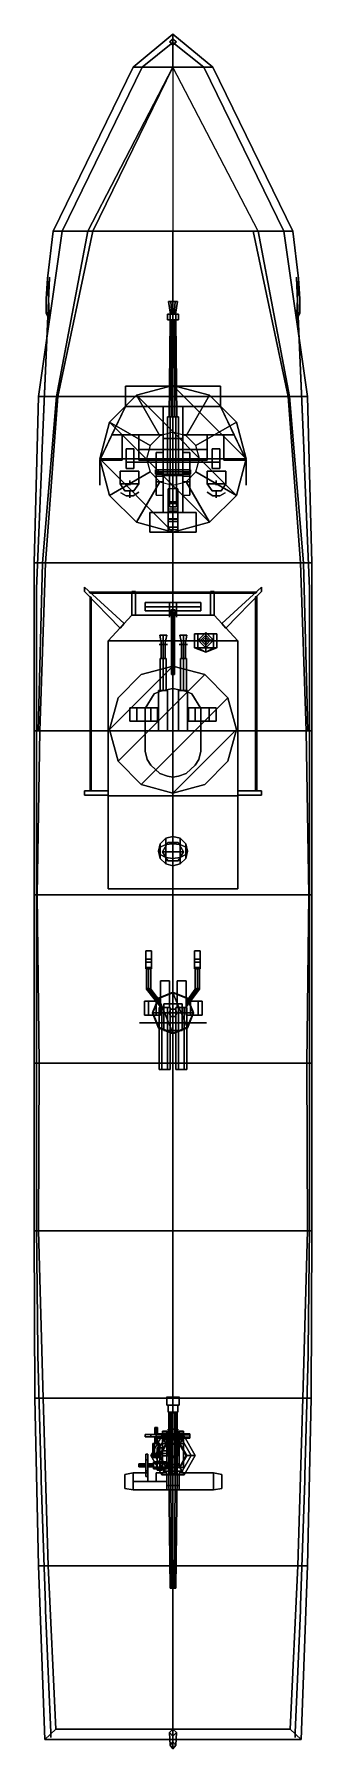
# Model space of a CAD drawing. Header units: millimetres. Extents: x -2 to 3, y -12.3 to 42.4.
# Drawn here: x -1.99 to 1.99, y -12.35 to 12.21 of the extents above.
import ezdxf

# ---------------------------------------------------------------- set-up
doc = ezdxf.new("R2010")
doc.units = ezdxf.units.MM
for name, color, linetype in [('gun', 1, 'Continuous'), ('hull_addons', 6, 'Continuous'), ('mount', 2, 'Continuous'), ('railings', 3, 'Continuous'), ('sleeve', 5, 'Continuous'), ('turret', 2, 'Continuous')]:
    doc.layers.add(name, color=color, linetype=linetype)

msp = doc.modelspace()

# ---------------------------------------------------------------- linework, layer by layer
for points in [[(0, 12.09, 1.08), (0, 11.74, -0.12), (0, 11.74, -0.12), (-0.44, 11.74, 1.08)], [(0, 12.09, 1.08), (0, 12.09, 1.08), (-0.44, 11.74, 1.08), (0.44, 11.74, 1.08)], [(0, 12.15, 1.28), (-0.05, 12.1, 1.25), (-0.04, 12.1, 3.29), (0, 12.14, 3.29)], [(-0.05, 12.1, 1.25), (0, 12.05, 1.08), (0, 12.06, 3.29), (-0.04, 12.1, 3.29)], [(0.04, 12.1, 3.29), (0, 12.14, 3.29), (-0.04, 12.1, 3.29), (0, 12.06, 3.29)], [(0.05, 12.1, 1.25), (0, 12.15, 1.28), (0, 12.14, 3.29), (0.04, 12.1, 3.29)], [(0, 12.05, 1.08), (0.05, 12.1, 1.25), (0.04, 12.1, 3.29), (0, 12.06, 3.29)], [(0.44, 11.74, 1.08), (0, 11.74, -0.12), (0, 11.74, -0.12), (0, 12.09, 1.08)], [(-0.44, 11.74, 1.08), (0, 11.74, -0.12), (-1.22, 9.39, 0.04), (-1.59, 9.39, 1.08)], [(0.44, 11.74, 1.08), (-0.44, 11.74, 1.08), (-1.59, 9.39, 1.08), (1.59, 9.39, 1.08)], [(0, 11.74, -0.12), (0, 11.74, -0.12), (-1.15, 9.39, -0.03), (-1.22, 9.39, 0.04)], [(0, 11.74, -0.12), (0, 11.74, -0.12), (0, 9.39, -1.04), (-1.15, 9.39, -0.03)], [(1.59, 9.39, 1.08), (1.22, 9.39, 0.04), (0, 11.74, -0.12), (0.44, 11.74, 1.08)], [(-1.59, 9.39, 1.08), (-1.22, 9.39, 0.04), (-1.67, 7.02, -0.11), (-1.93, 7.02, 1.08)], [(1.59, 9.39, 1.08), (-1.59, 9.39, 1.08), (-1.93, 7.02, 1.08), (1.93, 7.02, 1.08)], [(-1.22, 9.39, 0.04), (-1.15, 9.39, -0.03), (-1.65, 7.02, -0.21), (-1.67, 7.02, -0.11)], [(-1.15, 9.39, -0.03), (0, 9.39, -1.04), (0, 7.02, -1.08), (-1.65, 7.02, -0.21)], [(1.65, 7.02, -0.21), (0, 7.02, -1.08), (0, 9.39, -1.04), (1.15, 9.39, -0.03)], [(1.67, 7.02, -0.11), (1.65, 7.02, -0.21), (1.15, 9.39, -0.03), (1.22, 9.39, 0.04)], [(1.93, 7.02, 1.08), (1.67, 7.02, -0.11), (1.22, 9.39, 0.04), (1.59, 9.39, 1.08)], [(-1.93, 7.02, 1.08), (-1.67, 7.02, -0.11), (-1.87, 4.64, -0.11), (-1.99, 4.64, 1.08)], [(-1.99, 4.64, 1.08), (1.99, 4.64, 1.08), (1.93, 7.02, 1.08), (-1.93, 7.02, 1.08)], [(-1.67, 7.02, -0.11), (-1.65, 7.02, -0.21), (-1.83, 4.64, -0.43), (-1.87, 4.64, -0.11)], [(-1.65, 7.02, -0.21), (0, 7.02, -1.08), (0, 4.64, -1.1), (-1.83, 4.64, -0.43)], [(1.83, 4.64, -0.43), (0, 4.64, -1.1), (0, 7.02, -1.08), (1.65, 7.02, -0.21)], [(1.87, 4.64, -0.11), (1.83, 4.64, -0.43), (1.65, 7.02, -0.21), (1.67, 7.02, -0.11)], [(1.99, 4.64, 1.08), (1.87, 4.64, -0.11), (1.67, 7.02, -0.11), (1.93, 7.02, 1.08)], [(-1.99, 4.64, 1.08), (-1.87, 4.64, -0.11), (-1.933, 2.23, -0.11), (-1.99, 2.23, 1.08)], [(1.99, 4.64, 1.08), (-1.99, 4.64, 1.08), (-1.99, 2.23, 1.08), (1.99, 2.23, 1.08)], [(-1.87, 4.64, -0.11), (-1.83, 4.64, -0.43), (-1.91, 2.23, -0.58), (-1.933, 2.23, -0.11)], [(-1.83, 4.64, -0.43), (0, 4.64, -1.1), (0, 2.23, -1.1), (-1.91, 2.23, -0.58)], [(1.91, 2.23, -0.58), (0, 2.23, -1.1), (0, 4.64, -1.1), (1.83, 4.64, -0.43)], [(1.933, 2.23, -0.11), (1.91, 2.23, -0.58), (1.83, 4.64, -0.43), (1.87, 4.64, -0.11)], [(1.99, 2.23, 1.08), (1.933, 2.23, -0.11), (1.87, 4.64, -0.11), (1.99, 4.64, 1.08)], [(-0.7, 3.77, 2.96), (-0.7, 3.77, 2.9), (-1.27, 4.29, 3.08), (-1.27, 4.29, 3.14)], [(-1.27, 4.23, 3.08), (-1.27, 4.29, 3.08), (-0.7, 3.77, 2.9), (-0.76, 3.7, 2.9)], [(-1.27, 4.29, 3.14), (-1.27, 4.29, 3.08), (-1.27, 4.23, 3.08), (-1.27, 4.23, 3.14)], [(-0.76, 3.7, 2.96), (-0.7, 3.77, 2.96), (-1.27, 4.29, 3.14), (-1.27, 4.23, 3.14)], [(-1.27, 4.23, 3.14), (-1.27, 4.23, 3.08), (-0.76, 3.7, 2.9), (-0.76, 3.7, 2.96)], [(-1.2, 4.22, 3.09), (-1.18, 4.205, 3.099), (1.18, 4.205, 3.099), (1.2, 4.22, 3.09)], [(-1.18, 4.205, 3.081), (-1.2, 4.22, 3.09), (1.2, 4.22, 3.09), (1.18, 4.205, 3.081)], [(-1.18, 4.205, 3.099), (-1.18, 4.205, 3.081), (1.18, 4.205, 3.081), (1.18, 4.205, 3.099)], [(-0.59, 3.89, 2.96), (-0.54, 3.89, 2.96), (-0.54, 4.23, 3.14), (-0.59, 4.23, 3.14)], [(-0.59, 4.23, 3.08), (-0.54, 4.23, 3.08), (-0.54, 3.89, 2.9), (-0.59, 3.89, 2.9)], [(-0.59, 4.23, 3.14), (-0.59, 4.23, 3.08), (-0.59, 3.89, 2.9), (-0.59, 3.89, 2.96)], [(-0.54, 4.23, 3.14), (-0.54, 4.23, 3.08), (-0.59, 4.23, 3.08), (-0.59, 4.23, 3.14)], [(-0.54, 3.89, 2.96), (-0.54, 3.89, 2.9), (-0.54, 4.23, 3.08), (-0.54, 4.23, 3.14)], [(0.54, 3.89, 2.96), (0.59, 3.89, 2.96), (0.59, 4.23, 3.14), (0.54, 4.23, 3.14)], [(0.54, 4.23, 3.14), (0.54, 4.23, 3.08), (0.54, 3.89, 2.9), (0.54, 3.89, 2.96)], [(0.54, 4.23, 3.08), (0.59, 4.23, 3.08), (0.59, 3.89, 2.9), (0.54, 3.89, 2.9)], [(0.59, 4.23, 3.14), (0.59, 4.23, 3.08), (0.54, 4.23, 3.08), (0.54, 4.23, 3.14)], [(0.59, 3.89, 2.96), (0.59, 3.89, 2.9), (0.59, 4.23, 3.08), (0.59, 4.23, 3.14)], [(1.27, 4.29, 3.08), (1.27, 4.23, 3.08), (0.76, 3.7, 2.9), (0.7, 3.77, 2.9)], [(1.27, 4.29, 3.14), (1.27, 4.29, 3.08), (0.7, 3.77, 2.9), (0.7, 3.77, 2.96)], [(0.7, 3.77, 2.96), (0.76, 3.7, 2.96), (1.27, 4.23, 3.14), (1.27, 4.29, 3.14)], [(0.76, 3.7, 2.96), (0.76, 3.7, 2.9), (1.27, 4.23, 3.08), (1.27, 4.23, 3.14)], [(1.27, 4.23, 3.14), (1.27, 4.23, 3.08), (1.27, 4.29, 3.08), (1.27, 4.29, 3.14)], [(-1.19, 1.37, 3.09), (-1.175, 1.37, 3.099), (-1.175, 4.14, 3.099), (-1.19, 4.15, 3.09)], [(-1.175, 1.37, 3.081), (-1.19, 1.37, 3.09), (-1.19, 4.15, 3.09), (-1.175, 4.14, 3.081)], [(-1.175, 1.37, 3.099), (-1.175, 1.37, 3.081), (-1.175, 4.14, 3.081), (-1.175, 4.14, 3.099)], [(-0.4, 4.07, 5.84), (-0.4, 4.01, 5.9), (0.4, 4.01, 5.9), (0.4, 4.07, 5.84)], [(-0.4, 4.01, 5.78), (-0.4, 4.07, 5.84), (0.4, 4.07, 5.84), (0.4, 4.01, 5.78)], [(-0.4, 4.01, 5.78), (-0.4, 3.95, 5.84), (-0.4, 4.01, 5.9), (-0.4, 4.07, 5.84)], [(-0.4, 4.01, 5.9), (-0.4, 3.95, 5.84), (0.4, 3.95, 5.84), (0.4, 4.01, 5.9)], [(-0.4, 3.95, 5.84), (-0.4, 4.01, 5.78), (0.4, 4.01, 5.78), (0.4, 3.95, 5.84)], [(-0.05, 3.86, 3.23), (-0.05, 4.01, 3.23), (-0.05, 4.06, 2.96), (-0.05, 3.86, 2.96)], [(-0.05, 3.86, 2.96), (-0.05, 4.06, 2.96), (-0.05, 4.01, 3.23), (-0.05, 3.86, 3.23)], [(-0.05, 3.92, 3.29), (-0.05, 3.97, 3.29), (-0.05, 4.01, 3.23), (-0.05, 3.86, 3.23)], [(-0.05, 3.86, 3.23), (-0.05, 4.01, 3.23), (-0.05, 3.97, 3.29), (-0.05, 3.92, 3.29)], [(-0.025, 3.963, 3.05), (-0.05, 3.92, 3.05), (-0.04, 3.92, 6.93), (-0.02, 3.955, 6.93)], [(-0.04, 3.92, 6.93), (-0.02, 3.885, 6.93), (0.02, 3.885, 6.93), (-0.02, 3.955, 6.93)], [(0.025, 3.963, 3.05), (-0.025, 3.963, 3.05), (-0.02, 3.955, 6.93), (0.02, 3.955, 6.93)], [(-0.02, 3.955, 6.93), (0.02, 3.885, 6.93), (0.04, 3.92, 6.93), (0.02, 3.955, 6.93)], [(0.05, 3.92, 3.05), (0.025, 3.963, 3.05), (0.02, 3.955, 6.93), (0.04, 3.92, 6.93)], [(0.05, 3.86, 2.96), (0.05, 4.06, 2.96), (0.05, 4.01, 3.23), (0.05, 3.86, 3.23)], [(0.05, 3.86, 3.23), (0.05, 4.01, 3.23), (0.05, 4.06, 2.96), (0.05, 3.86, 2.96)], [(0.05, 3.92, 3.29), (0.05, 3.97, 3.29), (0.05, 4.01, 3.23), (0.05, 3.86, 3.23)], [(0.05, 3.86, 3.23), (0.05, 4.01, 3.23), (0.05, 3.97, 3.29), (0.05, 3.92, 3.29)], [(0.4, 4.07, 5.84), (0.4, 4.01, 5.9), (0.4, 3.95, 5.84), (0.4, 4.01, 5.78)], [(1.2, 4.16, 3.09), (1.185, 4.15, 3.099), (1.185, 1.37, 3.099), (1.2, 1.37, 3.09)], [(1.185, 4.15, 3.081), (1.2, 4.16, 3.09), (1.2, 1.37, 3.09), (1.185, 1.37, 3.081)], [(1.185, 4.15, 3.099), (1.185, 4.15, 3.081), (1.185, 1.37, 3.081), (1.185, 1.37, 3.099)], [(-0.59, 3.89, 2.96), (-0.59, 3.89, 1.08), (-0.93, 3.52, 1.08), (-0.93, 3.52, 2.96)], [(0.93, 3.52, 2.96), (0.59, 3.89, 2.96), (-0.59, 3.89, 2.96), (-0.93, 3.52, 2.96)], [(0.59, 3.89, 2.96), (0.59, 3.89, 1.08), (-0.59, 3.89, 1.08), (-0.59, 3.89, 2.96)], [(-0.05, 3.92, 3.05), (-0.025, 3.877, 3.05), (-0.02, 3.885, 6.93), (-0.04, 3.92, 6.93)], [(-0.025, 3.877, 3.05), (0.025, 3.877, 3.05), (0.02, 3.885, 6.93), (-0.02, 3.885, 6.93)], [(-0.02, 3.04, 6.12), (0, 3.04, 6.15), (0, 3.92, 5.84), (-0.02, 3.92, 5.82)], [(0, 3.04, 6.08), (-0.02, 3.04, 6.12), (-0.02, 3.92, 5.82), (0, 3.92, 5.8)], [(0, 3.04, 6.15), (0.02, 3.04, 6.12), (0.02, 3.92, 5.82), (0, 3.92, 5.84)], [(0.02, 3.04, 6.12), (0, 3.04, 6.08), (0, 3.92, 5.8), (0.02, 3.92, 5.82)], [(0.025, 3.877, 3.05), (0.05, 3.92, 3.05), (0.04, 3.92, 6.93), (0.02, 3.885, 6.93)], [(0.93, 3.52, 1.08), (0.59, 3.89, 1.08), (0.59, 3.89, 2.96), (0.93, 3.52, 2.96)], [(-0.93, 3.52, 2.96), (-0.93, 3.52, 1.08), (-0.93, 1.3, 1.08), (-0.93, 1.3, 2.96)], [(0.93, 1.3, 2.96), (0.93, 3.52, 2.96), (-0.93, 3.52, 2.96), (-0.93, 1.3, 2.96)], [(0.31, 3.62, 3.61), (0.583, 3.62, 3.497), (0.47, 3.62, 3.45), (0.357, 3.62, 3.497)], [(0.357, 3.62, 3.723), (0.63, 3.62, 3.61), (0.583, 3.62, 3.497), (0.31, 3.62, 3.61)], [(0.357, 3.42, 3.497), (0.31, 3.42, 3.61), (0.31, 3.62, 3.61), (0.357, 3.62, 3.497)], [(0.31, 3.42, 3.61), (0.357, 3.42, 3.723), (0.357, 3.62, 3.723), (0.31, 3.62, 3.61)], [(0.47, 3.42, 3.45), (0.357, 3.42, 3.497), (0.357, 3.62, 3.497), (0.47, 3.62, 3.45)], [(0.47, 3.62, 3.77), (0.583, 3.62, 3.723), (0.63, 3.62, 3.61), (0.357, 3.62, 3.723)], [(0.357, 3.42, 3.723), (0.47, 3.42, 3.77), (0.47, 3.62, 3.77), (0.357, 3.62, 3.723)], [(0.47, 3.64, 2.96), (0.36, 3.53, 2.96), (0.36, 3.53, 3.09), (0.47, 3.64, 3.09)], [(0.4, 3.53, 3.3), (0.47, 3.6, 3.3), (0.47, 3.64, 3.09), (0.36, 3.53, 3.09)], [(0.36, 3.53, 2.96), (0.47, 3.42, 2.96), (0.47, 3.42, 3.09), (0.36, 3.53, 3.09)], [(0.47, 3.46, 3.3), (0.4, 3.53, 3.3), (0.36, 3.53, 3.09), (0.47, 3.42, 3.09)], [(0.4, 3.53, 3.3), (0.47, 3.46, 3.3), (0.54, 3.53, 3.3), (0.47, 3.6, 3.3)], [(0.47, 3.57, 3.3), (0.43, 3.53, 3.3), (0.43, 3.53, 3.47), (0.47, 3.57, 3.45)], [(0.43, 3.53, 3.3), (0.47, 3.49, 3.3), (0.47, 3.49, 3.45), (0.43, 3.53, 3.47)], [(0.58, 3.53, 2.96), (0.47, 3.64, 2.96), (0.47, 3.64, 3.09), (0.58, 3.53, 3.09)], [(0.47, 3.6, 3.3), (0.54, 3.53, 3.3), (0.58, 3.53, 3.09), (0.47, 3.64, 3.09)], [(0.583, 3.42, 3.497), (0.47, 3.42, 3.45), (0.47, 3.62, 3.45), (0.583, 3.62, 3.497)], [(0.47, 3.42, 3.77), (0.583, 3.42, 3.723), (0.583, 3.62, 3.723), (0.47, 3.62, 3.77)], [(0.51, 3.53, 3.3), (0.47, 3.57, 3.3), (0.47, 3.57, 3.45), (0.51, 3.53, 3.47)], [(0.47, 3.49, 3.3), (0.51, 3.53, 3.3), (0.51, 3.53, 3.47), (0.47, 3.49, 3.45)], [(0.47, 3.42, 2.96), (0.58, 3.53, 2.96), (0.58, 3.53, 3.09), (0.47, 3.42, 3.09)], [(0.54, 3.53, 3.3), (0.47, 3.46, 3.3), (0.47, 3.42, 3.09), (0.58, 3.53, 3.09)], [(0.63, 3.42, 3.61), (0.583, 3.42, 3.497), (0.583, 3.62, 3.497), (0.63, 3.62, 3.61)], [(0.583, 3.42, 3.723), (0.63, 3.42, 3.61), (0.63, 3.62, 3.61), (0.583, 3.62, 3.723)], [(0.93, 1.3, 1.08), (0.93, 3.52, 1.08), (0.93, 3.52, 2.96), (0.93, 1.3, 2.96)], [(0.357, 3.42, 3.723), (0.31, 3.42, 3.61), (0.47, 3.36, 3.61)], [(0.31, 3.42, 3.61), (0.357, 3.42, 3.497), (0.47, 3.36, 3.61)], [(0.357, 3.42, 3.497), (0.47, 3.42, 3.45), (0.47, 3.36, 3.61)], [(0.47, 3.42, 3.77), (0.357, 3.42, 3.723), (0.47, 3.36, 3.61)], [(0.47, 3.42, 3.45), (0.583, 3.42, 3.497), (0.47, 3.36, 3.61)], [(0.583, 3.42, 3.723), (0.47, 3.42, 3.77), (0.47, 3.36, 3.61)], [(0.63, 3.42, 3.61), (0.583, 3.42, 3.723), (0.47, 3.36, 3.61)], [(0.583, 3.42, 3.497), (0.63, 3.42, 3.61), (0.47, 3.36, 3.61)], [(-0.788, 1.795, 3.39), (0.455, 3.038, 3.39), (0, 3.16, 3.39), (-0.91, 2.25, 3.39)], [(-0.91, 2.25, 3.39), (0, 3.16, 3.39), (-0.455, 3.038, 3.39), (-0.788, 2.705, 3.39)], [(-0.455, 3.038, 2.96), (-0.788, 2.705, 2.96), (-0.788, 2.705, 3.39), (-0.455, 3.038, 3.39)], [(-0.455, 1.462, 3.39), (0.788, 2.705, 3.39), (0.455, 3.038, 3.39), (-0.788, 1.795, 3.39)], [(0, 3.16, 2.96), (-0.455, 3.038, 2.96), (-0.455, 3.038, 3.39), (0, 3.16, 3.39)], [(0.02, 3.04, 6.12), (0, 3.04, 6.15), (-0.02, 3.04, 6.12), (0, 3.04, 6.08)], [(0.455, 3.038, 2.96), (0, 3.16, 2.96), (0, 3.16, 3.39), (0.455, 3.038, 3.39)], [(0.788, 2.705, 2.96), (0.455, 3.038, 2.96), (0.455, 3.038, 3.39), (0.788, 2.705, 3.39)], [(-0.788, 2.705, 2.96), (-0.91, 2.25, 2.96), (-0.91, 2.25, 3.39), (-0.788, 2.705, 3.39)], [(0, 1.34, 3.39), (0.91, 2.25, 3.39), (0.788, 2.705, 3.39), (-0.455, 1.462, 3.39)], [(0.91, 2.25, 2.96), (0.788, 2.705, 2.96), (0.788, 2.705, 3.39), (0.91, 2.25, 3.39)], [(-1.99, 2.23, 1.08), (-1.91, 2.23, -0.58), (-1.95, -0.12, -0.67), (-1.99, -0.12, 1.08)], [(1.99, 2.23, 1.08), (-1.99, 2.23, 1.08), (-1.99, -0.12, 1.08), (1.99, -0.12, 1.08)], [(-1.91, 2.23, -0.58), (0, 2.23, -1.1), (0, -0.12, -1.1), (-1.95, -0.12, -0.67)], [(-0.91, 2.25, 2.96), (-0.788, 1.795, 2.96), (-0.788, 1.795, 3.39), (-0.91, 2.25, 3.39)], [(0.455, 1.462, 3.39), (0.788, 1.795, 3.39), (0.91, 2.25, 3.39), (0, 1.34, 3.39)], [(1.95, -0.12, -0.67), (0, -0.12, -1.1), (0, 2.23, -1.1), (1.91, 2.23, -0.58)], [(0.788, 1.795, 2.96), (0.91, 2.25, 2.96), (0.91, 2.25, 3.39), (0.788, 1.795, 3.39)], [(1.99, -0.12, 1.08), (1.95, -0.12, -0.67), (1.91, 2.23, -0.58), (1.99, 2.23, 1.08)], [(-0.788, 1.795, 2.96), (-0.455, 1.462, 2.96), (-0.455, 1.462, 3.39), (-0.788, 1.795, 3.39)], [(0.455, 1.462, 2.96), (0.788, 1.795, 2.96), (0.788, 1.795, 3.39), (0.455, 1.462, 3.39)], [(-1.27, 1.37, 3.14), (-1.27, 1.37, 3.08), (-1.27, 1.31, 3.08), (-1.27, 1.31, 3.14)], [(-0.93, 1.31, 2.96), (-0.93, 1.37, 2.96), (-1.27, 1.37, 3.14), (-1.27, 1.31, 3.14)], [(-0.93, 1.37, 2.96), (-0.93, 1.37, 2.9), (-1.27, 1.37, 3.08), (-1.27, 1.37, 3.14)], [(-1.27, 1.31, 3.08), (-1.27, 1.37, 3.08), (-0.93, 1.37, 2.9), (-0.93, 1.31, 2.9)], [(-1.27, 1.31, 3.14), (-1.27, 1.31, 3.08), (-0.93, 1.31, 2.9), (-0.93, 1.31, 2.96)], [(-0.93, 1.3, 2.96), (-0.93, 1.3, 2.2), (0.93, 1.3, 2.2), (0.93, 1.3, 2.96)], [(-0.93, 1.3, 2.2), (-0.93, 1.3, 1.08), (-0.93, -0.03, 1.08), (-0.93, -0.03, 2.2)], [(0.93, -0.03, 2.2), (0.93, 1.3, 2.2), (-0.93, 1.3, 2.2), (-0.93, -0.03, 2.2)], [(-0.455, 1.462, 2.96), (0, 1.34, 2.96), (0, 1.34, 3.39), (-0.455, 1.462, 3.39)], [(0, 1.34, 2.96), (0.455, 1.462, 2.96), (0.455, 1.462, 3.39), (0, 1.34, 3.39)], [(1.27, 1.37, 3.08), (1.27, 1.31, 3.08), (0.93, 1.31, 2.9), (0.93, 1.37, 2.9)], [(1.27, 1.37, 3.14), (1.27, 1.37, 3.08), (0.93, 1.37, 2.9), (0.93, 1.37, 2.96)], [(0.93, 1.37, 2.96), (0.93, 1.31, 2.96), (1.27, 1.31, 3.14), (1.27, 1.37, 3.14)], [(0.93, 1.31, 2.96), (0.93, 1.31, 2.9), (1.27, 1.31, 3.08), (1.27, 1.31, 3.14)], [(0.93, -0.03, 1.08), (0.93, 1.3, 1.08), (0.93, 1.3, 2.2), (0.93, -0.03, 2.2)], [(1.27, 1.31, 3.14), (1.27, 1.31, 3.08), (1.27, 1.37, 3.08), (1.27, 1.37, 3.14)], [(-0.21, 0.51, 3.68), (-0.182, 0.563, 3.771), (-0.182, 0.615, 3.68), (-0.21, 0.51, 3.68)], [(-0.21, 0.51, 3.68), (-0.182, 0.615, 3.68), (-0.182, 0.563, 3.589), (-0.21, 0.51, 3.68)], [(-0.21, 0.51, 3.68), (-0.182, 0.458, 3.771), (-0.182, 0.563, 3.771), (-0.21, 0.51, 3.68)], [(-0.21, 0.51, 3.68), (-0.182, 0.563, 3.589), (-0.182, 0.458, 3.589), (-0.21, 0.51, 3.68)], [(-0.21, 0.51, 3.68), (-0.182, 0.405, 3.68), (-0.182, 0.458, 3.771), (-0.21, 0.51, 3.68)], [(-0.21, 0.51, 3.68), (-0.182, 0.458, 3.589), (-0.182, 0.405, 3.68), (-0.21, 0.51, 3.68)], [(-0.182, 0.563, 3.771), (-0.105, 0.601, 3.838), (-0.105, 0.692, 3.68), (-0.182, 0.615, 3.68)], [(-0.182, 0.615, 3.68), (-0.105, 0.692, 3.68), (-0.105, 0.601, 3.523), (-0.182, 0.563, 3.589)], [(-0.182, 0.458, 3.771), (-0.105, 0.419, 3.838), (-0.105, 0.601, 3.838), (-0.182, 0.563, 3.771)], [(-0.182, 0.563, 3.589), (-0.105, 0.601, 3.523), (-0.105, 0.419, 3.523), (-0.182, 0.458, 3.589)], [(-0.075, 0.63, 2.2), (-0.15, 0.5, 2.2), (-0.15, 0.5, 3.5), (-0.075, 0.63, 3.5)], [(-0.15, 0.5, 3.5), (0.15, 0.5, 3.5), (0.075, 0.63, 3.5), (-0.075, 0.63, 3.5)], [(-0.15, 0.5, 2.2), (-0.075, 0.37, 2.2), (-0.075, 0.37, 3.5), (-0.15, 0.5, 3.5)], [(-0.075, 0.37, 3.5), (0.075, 0.37, 3.5), (0.15, 0.5, 3.5), (-0.15, 0.5, 3.5)], [(-0.105, 0.601, 3.838), (0, 0.615, 3.862), (0, 0.72, 3.68), (-0.105, 0.692, 3.68)], [(-0.105, 0.692, 3.68), (0, 0.72, 3.68), (0, 0.615, 3.498), (-0.105, 0.601, 3.523)], [(-0.105, 0.419, 3.838), (0, 0.405, 3.862), (0, 0.615, 3.862), (-0.105, 0.601, 3.838)], [(-0.105, 0.601, 3.523), (0, 0.615, 3.498), (0, 0.405, 3.498), (-0.105, 0.419, 3.523)], [(0.075, 0.63, 2.2), (-0.075, 0.63, 2.2), (-0.075, 0.63, 3.5), (0.075, 0.63, 3.5)], [(0, 0.615, 3.862), (0.105, 0.601, 3.838), (0.105, 0.692, 3.68), (0, 0.72, 3.68)], [(0, 0.72, 3.68), (0.105, 0.692, 3.68), (0.105, 0.601, 3.523), (0, 0.615, 3.498)], [(0, 0.405, 3.862), (0.105, 0.419, 3.838), (0.105, 0.601, 3.838), (0, 0.615, 3.862)], [(0, 0.615, 3.498), (0.105, 0.601, 3.523), (0.105, 0.419, 3.523), (0, 0.405, 3.498)], [(0.15, 0.5, 2.2), (0.075, 0.63, 2.2), (0.075, 0.63, 3.5), (0.15, 0.5, 3.5)], [(0.075, 0.37, 2.2), (0.15, 0.5, 2.2), (0.15, 0.5, 3.5), (0.075, 0.37, 3.5)], [(0.105, 0.601, 3.838), (0.182, 0.563, 3.771), (0.182, 0.615, 3.68), (0.105, 0.692, 3.68)], [(0.105, 0.692, 3.68), (0.182, 0.615, 3.68), (0.182, 0.563, 3.589), (0.105, 0.601, 3.523)], [(0.105, 0.419, 3.838), (0.182, 0.458, 3.771), (0.182, 0.563, 3.771), (0.105, 0.601, 3.838)], [(0.105, 0.601, 3.523), (0.182, 0.563, 3.589), (0.182, 0.458, 3.589), (0.105, 0.419, 3.523)], [(0.182, 0.563, 3.771), (0.21, 0.51, 3.68), (0.21, 0.51, 3.68), (0.182, 0.615, 3.68)], [(0.182, 0.615, 3.68), (0.21, 0.51, 3.68), (0.21, 0.51, 3.68), (0.182, 0.563, 3.589)], [(0.182, 0.458, 3.771), (0.21, 0.51, 3.68), (0.21, 0.51, 3.68), (0.182, 0.563, 3.771)], [(0.182, 0.563, 3.589), (0.21, 0.51, 3.68), (0.21, 0.51, 3.68), (0.182, 0.458, 3.589)], [(0.182, 0.405, 3.68), (0.21, 0.51, 3.68), (0.21, 0.51, 3.68), (0.182, 0.458, 3.771)], [(0.182, 0.458, 3.589), (0.21, 0.51, 3.68), (0.21, 0.51, 3.68), (0.182, 0.405, 3.68)], [(-0.182, 0.405, 3.68), (-0.105, 0.328, 3.68), (-0.105, 0.419, 3.838), (-0.182, 0.458, 3.771)], [(-0.182, 0.458, 3.589), (-0.105, 0.419, 3.523), (-0.105, 0.328, 3.68), (-0.182, 0.405, 3.68)], [(-0.105, 0.328, 3.68), (0, 0.3, 3.68), (0, 0.405, 3.862), (-0.105, 0.419, 3.838)], [(-0.105, 0.419, 3.523), (0, 0.405, 3.498), (0, 0.3, 3.68), (-0.105, 0.328, 3.68)], [(-0.075, 0.37, 2.2), (0.075, 0.37, 2.2), (0.075, 0.37, 3.5), (-0.075, 0.37, 3.5)], [(0, 0.3, 3.68), (0.105, 0.328, 3.68), (0.105, 0.419, 3.838), (0, 0.405, 3.862)], [(0, 0.405, 3.498), (0.105, 0.419, 3.523), (0.105, 0.328, 3.68), (0, 0.3, 3.68)], [(0.105, 0.328, 3.68), (0.182, 0.405, 3.68), (0.182, 0.458, 3.771), (0.105, 0.419, 3.838)], [(0.105, 0.419, 3.523), (0.182, 0.458, 3.589), (0.182, 0.405, 3.68), (0.105, 0.328, 3.68)], [(-1.99, -2.53, 1.08), (1.99, -2.53, 1.08), (1.99, -0.12, 1.08), (-1.99, -0.12, 1.08)], [(-1.99, -0.12, 1.08), (-1.95, -0.12, -0.67), (-1.92, -2.53, -0.76), (-1.99, -2.53, 1.08)], [(-1.95, -0.12, -0.67), (0, -0.12, -1.1), (0, -2.53, -1.05), (-1.92, -2.53, -0.76)], [(-0.93, -0.03, 2.2), (-0.93, -0.03, 1.08), (0.93, -0.03, 1.08), (0.93, -0.03, 2.2)], [(1.92, -2.53, -0.76), (0, -2.53, -1.05), (0, -0.12, -1.1), (1.95, -0.12, -0.67)], [(1.99, -2.53, 1.08), (1.92, -2.53, -0.76), (1.95, -0.12, -0.67), (1.99, -0.12, 1.08)], [(-0.29, -1.81, 1.2), (-0.205, -1.605, 1.2), (-0.212, -1.598, 1.08), (-0.3, -1.81, 1.08)], [(-0.29, -1.81, 1.2), (-0.205, -2.015, 1.2), (0, -2.1, 1.2), (-0.205, -1.605, 1.2)], [(-0.205, -1.605, 1.2), (0, -1.52, 1.2), (0, -1.51, 1.08), (-0.212, -1.598, 1.08)], [(-0.205, -1.605, 1.2), (0, -2.1, 1.2), (0.205, -2.015, 1.2), (0, -1.52, 1.2)], [(0, -1.52, 1.2), (0.205, -1.605, 1.2), (0.212, -1.598, 1.08), (0, -1.51, 1.08)], [(0, -2.1, 1.2), (0, -1.52, 1.2), (0, -1.75, 1.82), (0, -1.87, 1.82)], [(0, -1.87, 1.82), (0, -1.75, 1.82), (0, -1.52, 1.2), (0, -2.1, 1.2)], [(0, -1.52, 1.2), (0.205, -2.015, 1.2), (0.29, -1.81, 1.2), (0.205, -1.605, 1.2)], [(0.205, -1.605, 1.2), (0.29, -1.81, 1.2), (0.3, -1.81, 1.08), (0.212, -1.598, 1.08)], [(-0.205, -2.015, 1.2), (-0.29, -1.81, 1.2), (-0.3, -1.81, 1.08), (-0.212, -2.022, 1.08)], [(0.29, -1.81, 1.2), (-0.29, -1.81, 1.2), (-0.06, -1.81, 1.82), (0.06, -1.81, 1.82)], [(0.06, -1.81, 1.82), (-0.06, -1.81, 1.82), (-0.29, -1.81, 1.2), (0.29, -1.81, 1.2)], [(-0.03, -1.758, 1.2), (-0.06, -1.81, 1.2), (-0.06, -1.81, 2.39), (-0.03, -1.758, 2.39)], [(-0.06, -1.81, 1.2), (-0.03, -1.862, 1.2), (-0.03, -1.862, 2.39), (-0.06, -1.81, 2.39)], [(0.03, -1.758, 1.2), (-0.03, -1.758, 1.2), (-0.03, -1.758, 2.39), (0.03, -1.758, 2.39)], [(-0.03, -1.862, 1.2), (0.03, -1.862, 1.2), (0.03, -1.862, 2.39), (-0.03, -1.862, 2.39)], [(0.06, -1.81, 1.2), (0.03, -1.758, 1.2), (0.03, -1.758, 2.39), (0.06, -1.81, 2.39)], [(0.03, -1.862, 1.2), (0.06, -1.81, 1.2), (0.06, -1.81, 2.39), (0.03, -1.862, 2.39)], [(0.29, -1.81, 1.2), (0.205, -2.015, 1.2), (0.212, -2.022, 1.08), (0.3, -1.81, 1.08)], [(0, -2.1, 1.2), (-0.205, -2.015, 1.2), (-0.212, -2.022, 1.08), (0, -2.11, 1.08)], [(0.205, -2.015, 1.2), (0, -2.1, 1.2), (0, -2.11, 1.08), (0.212, -2.022, 1.08)], [(-1.99, -2.53, 1.08), (-1.92, -2.53, -0.76), (-1.93, -4.93, -0.76), (-1.99, -4.93, 1.08)], [(1.99, -2.53, 1.08), (-1.99, -2.53, 1.08), (-1.99, -4.93, 1.08), (1.99, -4.93, 1.08)], [(-1.92, -2.53, -0.76), (0, -2.53, -1.05), (0, -4.93, -1.1), (-1.93, -4.93, -0.76)], [(1.93, -4.93, -0.76), (0, -4.93, -1.1), (0, -2.53, -1.05), (1.92, -2.53, -0.76)], [(1.99, -4.93, 1.08), (1.93, -4.93, -0.76), (1.92, -2.53, -0.76), (1.99, -2.53, 1.08)], [(-1.99, -4.93, 1.08), (-1.93, -4.93, -0.76), (-1.86, -7.33, -0.71), (-1.98, -7.33, 1.08)], [(1.99, -4.93, 1.08), (-1.99, -4.93, 1.08), (-1.98, -7.33, 1.08), (1.98, -7.33, 1.08)], [(-1.93, -4.93, -0.76), (0, -4.93, -1.1), (0, -7.33, -0.97), (-1.86, -7.33, -0.71)], [(1.86, -7.33, -0.71), (0, -7.33, -0.97), (0, -4.93, -1.1), (1.93, -4.93, -0.76)], [(1.98, -7.33, 1.08), (1.86, -7.33, -0.71), (1.93, -4.93, -0.76), (1.99, -4.93, 1.08)], [(-1.93, -9.73, 1.08), (1.93, -9.73, 1.08), (1.98, -7.33, 1.08), (-1.98, -7.33, 1.08)], [(-1.98, -7.33, 1.08), (-1.86, -7.33, -0.71), (-1.79, -9.73, -0.68), (-1.93, -9.73, 1.08)], [(-1.86, -7.33, -0.71), (0, -7.33, -0.97), (0, -9.73, -0.87), (-1.79, -9.73, -0.68)], [(1.79, -9.73, -0.68), (0, -9.73, -0.87), (0, -7.33, -0.97), (1.86, -7.33, -0.71)], [(1.93, -9.73, 1.08), (1.79, -9.73, -0.68), (1.86, -7.33, -0.71), (1.98, -7.33, 1.08)], [(-1.93, -9.73, 1.08), (-1.79, -9.73, -0.68), (-1.68, -12.07, -0.63), (-1.84, -12.22, 1.08)], [(1.93, -9.73, 1.08), (-1.93, -9.73, 1.08), (-1.84, -12.22, 1.08), (1.84, -12.22, 1.08)], [(-1.79, -9.73, -0.68), (0, -9.73, -0.87), (0, -12.07, -0.75), (-1.68, -12.07, -0.63)], [(1.68, -12.07, -0.63), (0, -12.07, -0.75), (0, -9.73, -0.87), (1.79, -9.73, -0.68)], [(1.84, -12.22, 1.08), (1.68, -12.07, -0.63), (1.79, -9.73, -0.68), (1.93, -9.73, 1.08)], [(1.84, -12.22, 1.08), (-1.84, -12.22, 1.08), (-1.68, -12.07, -0.63), (1.68, -12.07, -0.63)], [(1.68, -12.07, -0.63), (-1.68, -12.07, -0.63), (0, -12.07, -0.75)], [(0, -12.07, 1.08), (-0.05, -12.12, 1.08), (-0.04, -12.3, 2.94), (0, -12.25, 2.94)], [(-0.05, -12.12, 1.08), (0, -12.17, 1.08), (0, -12.35, 2.94), (-0.04, -12.3, 2.94)], [(0.04, -12.3, 2.94), (0, -12.25, 2.94), (-0.04, -12.3, 2.94), (0, -12.35, 2.94)], [(0.05, -12.12, 1.08), (0, -12.07, 1.08), (0, -12.25, 2.94), (0.04, -12.3, 2.94)], [(0, -12.17, 1.08), (0.05, -12.12, 1.08), (0.04, -12.3, 2.94), (0, -12.35, 2.94)]]:
    msp.add_3dface(points)
at = {"layer": 'gun'}
for points in [[(-0.035, 8.2, 2.12), (-0.017, 8.2, 2.15), (-0.032, 8.38, 2.176), (-0.065, 8.38, 2.12)], [(-0.017, 8.2, 2.09), (-0.035, 8.2, 2.12), (-0.065, 8.38, 2.12), (-0.032, 8.38, 2.064)], [(-0.032, 8.38, 2.176), (0.033, 8.38, 2.176), (0.065, 8.38, 2.12), (-0.065, 8.38, 2.12)], [(-0.065, 8.38, 2.12), (0.065, 8.38, 2.12), (0.033, 8.38, 2.064), (-0.032, 8.38, 2.064)], [(-0.017, 8.2, 2.15), (0.018, 8.2, 2.15), (0.033, 8.38, 2.176), (-0.032, 8.38, 2.176)], [(0.018, 8.2, 2.09), (-0.017, 8.2, 2.09), (-0.032, 8.38, 2.064), (0.033, 8.38, 2.064)], [(0.018, 8.2, 2.15), (0.035, 8.2, 2.12), (0.065, 8.38, 2.12), (0.033, 8.38, 2.176)], [(0.035, 8.2, 2.12), (0.018, 8.2, 2.09), (0.033, 8.38, 2.064), (0.065, 8.38, 2.12)], [(-0.08, 8.12, 2.12), (-0.04, 8.12, 2.189), (-0.04, 8.2, 2.189), (-0.08, 8.2, 2.12)], [(-0.04, 8.12, 2.051), (-0.08, 8.12, 2.12), (-0.08, 8.2, 2.12), (-0.04, 8.2, 2.051)], [(-0.04, 8.2, 2.189), (0.04, 8.2, 2.189), (0.08, 8.2, 2.12), (-0.08, 8.2, 2.12)], [(-0.08, 8.2, 2.12), (0.08, 8.2, 2.12), (0.04, 8.2, 2.051), (-0.04, 8.2, 2.051)], [(-0.08, 8.12, 2.12), (0.08, 8.12, 2.12), (0.04, 8.12, 2.189), (-0.04, 8.12, 2.189)], [(-0.04, 8.12, 2.051), (0.04, 8.12, 2.051), (0.08, 8.12, 2.12), (-0.08, 8.12, 2.12)], [(-0.04, 8.12, 2.12), (-0.02, 8.12, 2.085), (-0.027, 6.73, 2.072), (-0.055, 6.73, 2.12)], [(-0.02, 8.12, 2.155), (-0.04, 8.12, 2.12), (-0.055, 6.73, 2.12), (-0.027, 6.73, 2.168)], [(-0.04, 8.12, 2.189), (0.04, 8.12, 2.189), (0.04, 8.2, 2.189), (-0.04, 8.2, 2.189)], [(0.04, 8.12, 2.051), (-0.04, 8.12, 2.051), (-0.04, 8.2, 2.051), (0.04, 8.2, 2.051)], [(-0.02, 8.12, 2.085), (0.02, 8.12, 2.085), (0.028, 6.73, 2.072), (-0.027, 6.73, 2.072)], [(0.02, 8.12, 2.155), (-0.02, 8.12, 2.155), (-0.027, 6.73, 2.168), (0.028, 6.73, 2.168)], [(0.02, 8.12, 2.085), (0.04, 8.12, 2.12), (0.055, 6.73, 2.12), (0.028, 6.73, 2.072)], [(0.04, 8.12, 2.12), (0.02, 8.12, 2.155), (0.028, 6.73, 2.168), (0.055, 6.73, 2.12)], [(0.04, 8.12, 2.189), (0.08, 8.12, 2.12), (0.08, 8.2, 2.12), (0.04, 8.2, 2.189)], [(0.08, 8.12, 2.12), (0.04, 8.12, 2.051), (0.04, 8.2, 2.051), (0.08, 8.2, 2.12)], [(-0.08, 3.47, 3.6), (-0.2, 3.47, 3.6), (-0.2, 3.47, 3.72), (-0.08, 3.47, 3.72)], [(-0.08, 3.47, 3.72), (-0.2, 3.47, 3.72), (-0.2, 3.47, 3.6), (-0.08, 3.47, 3.6)], [(-0.165, 3.47, 3.66), (-0.14, 3.47, 3.685), (-0.14, 3.6, 3.71), (-0.19, 3.6, 3.66)], [(-0.14, 3.47, 3.635), (-0.165, 3.47, 3.66), (-0.19, 3.6, 3.66), (-0.14, 3.6, 3.61)], [(-0.19, 3.6, 3.66), (-0.14, 3.6, 3.71), (-0.09, 3.6, 3.66), (-0.14, 3.6, 3.61)], [(-0.17, 3.47, 3.66), (-0.14, 3.47, 3.63), (-0.14, 3.27, 3.63), (-0.17, 3.27, 3.66)], [(-0.14, 3.47, 3.69), (-0.17, 3.47, 3.66), (-0.17, 3.27, 3.66), (-0.14, 3.27, 3.69)], [(-0.115, 3.47, 3.66), (-0.14, 3.47, 3.635), (-0.14, 3.6, 3.61), (-0.09, 3.6, 3.66)], [(-0.14, 3.47, 3.685), (-0.115, 3.47, 3.66), (-0.09, 3.6, 3.66), (-0.14, 3.6, 3.71)], [(-0.11, 3.47, 3.66), (-0.14, 3.47, 3.69), (-0.14, 3.27, 3.69), (-0.11, 3.27, 3.66)], [(-0.14, 3.47, 3.63), (-0.11, 3.47, 3.66), (-0.11, 3.27, 3.66), (-0.14, 3.27, 3.63)], [(0.21, 3.47, 3.72), (0.09, 3.47, 3.72), (0.09, 3.47, 3.6), (0.21, 3.47, 3.6)], [(0.21, 3.47, 3.6), (0.09, 3.47, 3.6), (0.09, 3.47, 3.72), (0.21, 3.47, 3.72)], [(0.15, 3.47, 3.635), (0.125, 3.47, 3.66), (0.1, 3.6, 3.66), (0.15, 3.6, 3.61)], [(0.125, 3.47, 3.66), (0.15, 3.47, 3.685), (0.15, 3.6, 3.71), (0.1, 3.6, 3.66)], [(0.1, 3.6, 3.66), (0.15, 3.6, 3.71), (0.2, 3.6, 3.66), (0.15, 3.6, 3.61)], [(0.15, 3.47, 3.69), (0.12, 3.47, 3.66), (0.12, 3.27, 3.66), (0.15, 3.27, 3.69)], [(0.12, 3.47, 3.66), (0.15, 3.47, 3.63), (0.15, 3.27, 3.63), (0.12, 3.27, 3.66)], [(0.15, 3.47, 3.685), (0.175, 3.47, 3.66), (0.2, 3.6, 3.66), (0.15, 3.6, 3.71)], [(0.175, 3.47, 3.66), (0.15, 3.47, 3.635), (0.15, 3.6, 3.61), (0.2, 3.6, 3.66)], [(0.15, 3.47, 3.63), (0.18, 3.47, 3.66), (0.18, 3.27, 3.66), (0.15, 3.27, 3.63)], [(0.18, 3.47, 3.66), (0.15, 3.47, 3.69), (0.15, 3.27, 3.69), (0.18, 3.27, 3.66)], [(-0.183, 3.27, 3.635), (-0.14, 3.27, 3.61), (-0.14, 2.81, 3.61), (-0.183, 2.81, 3.635)], [(-0.183, 3.27, 3.685), (-0.183, 3.27, 3.635), (-0.183, 2.81, 3.635), (-0.183, 2.81, 3.685)], [(-0.14, 3.27, 3.71), (-0.183, 3.27, 3.685), (-0.183, 2.81, 3.685), (-0.14, 2.81, 3.71)], [(-0.097, 3.27, 3.635), (-0.14, 3.27, 3.61), (-0.183, 3.27, 3.635), (-0.097, 3.27, 3.685)], [(-0.097, 3.27, 3.685), (-0.183, 3.27, 3.635), (-0.183, 3.27, 3.685), (-0.14, 3.27, 3.71)], [(-0.097, 3.27, 3.685), (-0.14, 3.27, 3.71), (-0.14, 2.81, 3.71), (-0.097, 2.81, 3.685)], [(-0.14, 3.27, 3.61), (-0.097, 3.27, 3.635), (-0.097, 2.81, 3.635), (-0.14, 2.81, 3.61)], [(-0.097, 3.27, 3.635), (-0.097, 3.27, 3.685), (-0.097, 2.81, 3.685), (-0.097, 2.81, 3.635)], [(0.15, 3.27, 3.71), (0.107, 3.27, 3.685), (0.107, 2.81, 3.685), (0.15, 2.81, 3.71)], [(0.107, 3.27, 3.685), (0.107, 3.27, 3.635), (0.107, 2.81, 3.635), (0.107, 2.81, 3.685)], [(0.107, 3.27, 3.635), (0.15, 3.27, 3.61), (0.15, 2.81, 3.61), (0.107, 2.81, 3.635)], [(0.193, 3.27, 3.685), (0.107, 3.27, 3.635), (0.107, 3.27, 3.685), (0.15, 3.27, 3.71)], [(0.193, 3.27, 3.635), (0.15, 3.27, 3.61), (0.107, 3.27, 3.635), (0.193, 3.27, 3.685)], [(0.15, 3.27, 3.61), (0.193, 3.27, 3.635), (0.193, 2.81, 3.635), (0.15, 2.81, 3.61)], [(0.193, 3.27, 3.685), (0.15, 3.27, 3.71), (0.15, 2.81, 3.71), (0.193, 2.81, 3.685)], [(0.193, 3.27, 3.635), (0.193, 3.27, 3.685), (0.193, 2.81, 3.685), (0.193, 2.81, 3.635)], [(-0.21, 2.23, 3.59), (-0.21, 2.81, 3.59), (-0.08, 2.81, 3.59), (-0.08, 2.23, 3.59)], [(-0.21, 2.23, 3.73), (-0.21, 2.81, 3.73), (-0.21, 2.81, 3.59), (-0.21, 2.23, 3.59)], [(-0.08, 2.81, 3.73), (-0.21, 2.81, 3.73), (-0.21, 2.23, 3.73), (-0.08, 2.23, 3.73)], [(-0.08, 2.81, 3.59), (-0.21, 2.81, 3.59), (-0.21, 2.81, 3.73), (-0.08, 2.81, 3.73)], [(-0.08, 2.23, 3.59), (-0.08, 2.81, 3.59), (-0.08, 2.81, 3.73), (-0.08, 2.23, 3.73)], [(0.21, 2.81, 3.73), (0.08, 2.81, 3.73), (0.08, 2.23, 3.73), (0.21, 2.23, 3.73)], [(0.08, 2.23, 3.59), (0.08, 2.81, 3.59), (0.21, 2.81, 3.59), (0.21, 2.23, 3.59)], [(0.08, 2.23, 3.73), (0.08, 2.81, 3.73), (0.08, 2.81, 3.59), (0.08, 2.23, 3.59)], [(0.21, 2.81, 3.59), (0.08, 2.81, 3.59), (0.08, 2.81, 3.73), (0.21, 2.81, 3.73)], [(0.21, 2.23, 3.59), (0.21, 2.81, 3.59), (0.21, 2.81, 3.73), (0.21, 2.23, 3.73)], [(-0.52, 2.56, 3.85), (-0.62, 2.56, 3.66), (-0.62, 2.37, 3.66), (-0.52, 2.37, 3.85)], [(-0.22, 2.56, 3.7), (-0.32, 2.56, 3.51), (-0.62, 2.56, 3.66), (-0.52, 2.56, 3.85)], [(-0.62, 2.56, 3.66), (-0.32, 2.56, 3.51), (-0.32, 2.37, 3.51), (-0.62, 2.37, 3.66)], [(-0.52, 2.37, 3.85), (-0.22, 2.37, 3.7), (-0.22, 2.56, 3.7), (-0.52, 2.56, 3.85)], [(-0.22, 2.37, 3.7), (-0.32, 2.37, 3.51), (-0.32, 2.56, 3.51), (-0.22, 2.56, 3.7)], [(0.62, 2.56, 3.66), (0.32, 2.56, 3.51), (0.22, 2.56, 3.7), (0.52, 2.56, 3.85)], [(0.22, 2.56, 3.7), (0.32, 2.56, 3.51), (0.32, 2.37, 3.51), (0.22, 2.37, 3.7)], [(0.52, 2.56, 3.85), (0.22, 2.56, 3.7), (0.22, 2.37, 3.7), (0.52, 2.37, 3.85)], [(0.62, 2.37, 3.66), (0.32, 2.37, 3.51), (0.32, 2.56, 3.51), (0.62, 2.56, 3.66)], [(0.52, 2.37, 3.85), (0.62, 2.37, 3.66), (0.62, 2.56, 3.66), (0.52, 2.56, 3.85)], [(-0.62, 2.37, 3.66), (-0.32, 2.37, 3.51), (-0.22, 2.37, 3.7), (-0.52, 2.37, 3.85)], [(-0.08, 2.23, 3.73), (-0.21, 2.23, 3.73), (-0.21, 2.23, 3.59), (-0.08, 2.23, 3.59)], [(0.21, 2.23, 3.73), (0.08, 2.23, 3.73), (0.08, 2.23, 3.59), (0.21, 2.23, 3.59)], [(0.22, 2.37, 3.7), (0.32, 2.37, 3.51), (0.62, 2.37, 3.66), (0.52, 2.37, 3.85)], [(-0.31, -0.92, 2.43), (-0.39, -0.92, 2.43), (-0.39, -1.08, 2.47), (-0.31, -1.08, 2.47)], [(-0.31, -1.08, 2.47), (-0.39, -1.08, 2.47), (-0.39, -0.92, 2.43), (-0.31, -0.92, 2.43)], [(0.39, -0.92, 2.43), (0.31, -0.92, 2.43), (0.31, -1.08, 2.47), (0.39, -1.08, 2.47)], [(0.39, -1.08, 2.47), (0.31, -1.08, 2.47), (0.31, -0.92, 2.43), (0.39, -0.92, 2.43)], [(-0.31, -1.16, 2.77), (-0.39, -1.16, 2.77), (-0.39, -1.04, 2.9), (-0.31, -1.04, 2.9)], [(-0.31, -1.04, 2.9), (-0.39, -1.04, 2.9), (-0.39, -1.16, 2.77), (-0.31, -1.16, 2.77)], [(-0.31, -1.18, 2.62), (-0.39, -1.18, 2.62), (-0.39, -1.08, 2.47), (-0.31, -1.08, 2.47)], [(-0.31, -1.08, 2.47), (-0.39, -1.08, 2.47), (-0.39, -1.18, 2.62), (-0.31, -1.18, 2.62)], [(-0.31, -1.16, 2.77), (-0.39, -1.16, 2.77), (-0.39, -1.18, 2.72), (-0.31, -1.18, 2.72)], [(-0.31, -1.18, 2.72), (-0.39, -1.18, 2.72), (-0.39, -1.16, 2.77), (-0.31, -1.16, 2.77)], [(-0.31, -1.18, 2.62), (-0.39, -1.18, 2.62), (-0.39, -1.18, 2.72), (-0.31, -1.18, 2.72)], [(-0.31, -1.18, 2.72), (-0.39, -1.18, 2.72), (-0.39, -1.18, 2.62), (-0.31, -1.18, 2.62)], [(-0.35, -1.45, 2.66), (-0.38, -1.47, 2.69), (-0.38, -1.18, 2.69), (-0.35, -1.18, 2.66)], [(-0.38, -1.47, 2.69), (-0.35, -1.49, 2.72), (-0.35, -1.18, 2.72), (-0.38, -1.18, 2.69)], [(-0.32, -1.47, 2.69), (-0.35, -1.45, 2.66), (-0.35, -1.18, 2.66), (-0.32, -1.18, 2.69)], [(-0.35, -1.49, 2.72), (-0.32, -1.47, 2.69), (-0.32, -1.18, 2.69), (-0.35, -1.18, 2.72)], [(0.39, -1.16, 2.77), (0.31, -1.16, 2.77), (0.31, -1.04, 2.9), (0.39, -1.04, 2.9)], [(0.39, -1.04, 2.9), (0.31, -1.04, 2.9), (0.31, -1.16, 2.77), (0.39, -1.16, 2.77)], [(0.39, -1.18, 2.62), (0.31, -1.18, 2.62), (0.31, -1.08, 2.47), (0.39, -1.08, 2.47)], [(0.39, -1.08, 2.47), (0.31, -1.08, 2.47), (0.31, -1.18, 2.62), (0.39, -1.18, 2.62)], [(0.39, -1.16, 2.77), (0.31, -1.16, 2.77), (0.31, -1.18, 2.72), (0.39, -1.18, 2.72)], [(0.39, -1.18, 2.72), (0.31, -1.18, 2.72), (0.31, -1.16, 2.77), (0.39, -1.16, 2.77)], [(0.39, -1.18, 2.62), (0.31, -1.18, 2.62), (0.31, -1.18, 2.72), (0.39, -1.18, 2.72)], [(0.39, -1.18, 2.72), (0.31, -1.18, 2.72), (0.31, -1.18, 2.62), (0.39, -1.18, 2.62)], [(0.32, -1.47, 2.69), (0.35, -1.49, 2.72), (0.35, -1.18, 2.72), (0.32, -1.18, 2.69)], [(0.35, -1.45, 2.66), (0.32, -1.47, 2.69), (0.32, -1.18, 2.69), (0.35, -1.18, 2.66)], [(0.35, -1.49, 2.72), (0.38, -1.47, 2.69), (0.38, -1.18, 2.69), (0.35, -1.18, 2.72)], [(0.38, -1.47, 2.69), (0.35, -1.45, 2.66), (0.35, -1.18, 2.66), (0.38, -1.18, 2.69)], [(-0.18, -1.67, 2.53), (-0.18, -1.72, 2.56), (-0.38, -1.47, 2.69), (-0.35, -1.45, 2.66)], [(-0.18, -1.72, 2.56), (-0.18, -1.7, 2.59), (-0.35, -1.49, 2.72), (-0.38, -1.47, 2.69)], [(-0.18, -1.65, 2.56), (-0.18, -1.67, 2.53), (-0.35, -1.45, 2.66), (-0.32, -1.47, 2.69)], [(-0.18, -1.7, 2.59), (-0.18, -1.65, 2.56), (-0.32, -1.47, 2.69), (-0.35, -1.49, 2.72)], [(-0.05, -1.73, 2.63), (-0.05, -1.35, 2.63), (-0.18, -1.35, 2.63), (-0.18, -1.73, 2.63)], [(-0.18, -1.35, 2.63), (-0.18, -1.35, 2.45), (-0.18, -1.73, 2.45), (-0.18, -1.73, 2.63)], [(-0.05, -1.35, 2.63), (-0.05, -1.35, 2.45), (-0.18, -1.35, 2.45), (-0.18, -1.35, 2.63)], [(-0.18, -1.73, 2.45), (-0.18, -1.35, 2.45), (-0.05, -1.35, 2.45), (-0.05, -1.73, 2.45)], [(-0.05, -1.73, 2.45), (-0.05, -1.35, 2.45), (-0.05, -1.35, 2.63), (-0.05, -1.73, 2.63)], [(0.06, -1.73, 2.45), (0.06, -1.35, 2.45), (0.19, -1.35, 2.45), (0.19, -1.73, 2.45)], [(0.19, -1.35, 2.63), (0.19, -1.35, 2.45), (0.06, -1.35, 2.45), (0.06, -1.35, 2.63)], [(0.06, -1.35, 2.63), (0.06, -1.35, 2.45), (0.06, -1.73, 2.45), (0.06, -1.73, 2.63)], [(0.19, -1.73, 2.63), (0.19, -1.35, 2.63), (0.06, -1.35, 2.63), (0.06, -1.73, 2.63)], [(0.19, -1.73, 2.45), (0.19, -1.35, 2.45), (0.19, -1.35, 2.63), (0.19, -1.73, 2.63)], [(0.19, -1.72, 2.56), (0.19, -1.67, 2.53), (0.35, -1.45, 2.66), (0.38, -1.47, 2.69)], [(0.19, -1.67, 2.53), (0.19, -1.65, 2.56), (0.32, -1.47, 2.69), (0.35, -1.45, 2.66)], [(0.19, -1.65, 2.56), (0.19, -1.7, 2.59), (0.35, -1.49, 2.72), (0.32, -1.47, 2.69)], [(0.19, -1.7, 2.59), (0.19, -1.72, 2.56), (0.38, -1.47, 2.69), (0.35, -1.49, 2.72)], [(-0.18, -1.64, 2.37), (-0.41, -1.64, 2.37), (-0.41, -1.64, 2.63), (-0.18, -1.64, 2.63)], [(-0.41, -1.64, 2.63), (-0.41, -1.64, 2.37), (-0.41, -1.84, 2.37), (-0.41, -1.84, 2.63)], [(-0.18, -1.64, 2.63), (-0.41, -1.64, 2.63), (-0.35, -1.64, 2.75), (-0.24, -1.64, 2.75)], [(-0.35, -1.64, 2.75), (-0.41, -1.64, 2.63), (-0.41, -1.84, 2.63), (-0.35, -1.84, 2.75)], [(-0.41, -1.64, 2.37), (-0.18, -1.64, 2.37), (-0.24, -1.64, 2.25), (-0.35, -1.64, 2.25)], [(-0.35, -1.84, 2.25), (-0.41, -1.84, 2.37), (-0.41, -1.64, 2.37), (-0.35, -1.64, 2.25)], [(-0.24, -1.64, 2.75), (-0.35, -1.64, 2.75), (-0.35, -1.84, 2.75), (-0.24, -1.84, 2.75)], [(-0.35, -1.64, 2.25), (-0.24, -1.64, 2.25), (-0.24, -1.84, 2.25), (-0.35, -1.84, 2.25)], [(-0.24, -1.84, 2.75), (-0.18, -1.84, 2.63), (-0.18, -1.64, 2.63), (-0.24, -1.64, 2.75)], [(-0.24, -1.64, 2.25), (-0.18, -1.64, 2.37), (-0.18, -1.84, 2.37), (-0.24, -1.84, 2.25)], [(-0.18, -1.84, 2.63), (-0.18, -1.84, 2.37), (-0.18, -1.64, 2.37), (-0.18, -1.64, 2.63)], [(0.25, -1.64, 2.75), (0.19, -1.64, 2.63), (0.19, -1.84, 2.63), (0.25, -1.84, 2.75)], [(0.42, -1.64, 2.63), (0.19, -1.64, 2.63), (0.25, -1.64, 2.75), (0.36, -1.64, 2.75)], [(0.25, -1.84, 2.25), (0.19, -1.84, 2.37), (0.19, -1.64, 2.37), (0.25, -1.64, 2.25)], [(0.19, -1.64, 2.37), (0.42, -1.64, 2.37), (0.36, -1.64, 2.25), (0.25, -1.64, 2.25)], [(0.19, -1.64, 2.63), (0.19, -1.64, 2.37), (0.19, -1.84, 2.37), (0.19, -1.84, 2.63)], [(0.42, -1.64, 2.37), (0.19, -1.64, 2.37), (0.19, -1.64, 2.63), (0.42, -1.64, 2.63)], [(0.25, -1.64, 2.25), (0.36, -1.64, 2.25), (0.36, -1.84, 2.25), (0.25, -1.84, 2.25)], [(0.36, -1.64, 2.75), (0.25, -1.64, 2.75), (0.25, -1.84, 2.75), (0.36, -1.84, 2.75)], [(0.36, -1.84, 2.75), (0.42, -1.84, 2.63), (0.42, -1.64, 2.63), (0.36, -1.64, 2.75)], [(0.36, -1.64, 2.25), (0.42, -1.64, 2.37), (0.42, -1.84, 2.37), (0.36, -1.84, 2.25)], [(0.42, -1.84, 2.63), (0.42, -1.84, 2.37), (0.42, -1.64, 2.37), (0.42, -1.64, 2.63)], [(-0.41, -1.84, 2.63), (-0.41, -1.84, 2.37), (-0.18, -1.84, 2.37), (-0.18, -1.84, 2.63)], [(-0.35, -1.84, 2.75), (-0.41, -1.84, 2.63), (-0.18, -1.84, 2.63), (-0.24, -1.84, 2.75)], [(-0.24, -1.84, 2.25), (-0.18, -1.84, 2.37), (-0.41, -1.84, 2.37), (-0.35, -1.84, 2.25)], [(-0.2, -2.62, 2.56), (-0.16, -2.62, 2.629), (-0.16, -1.73, 2.629), (-0.2, -1.73, 2.56)], [(-0.16, -2.62, 2.491), (-0.2, -2.62, 2.56), (-0.2, -1.73, 2.56), (-0.16, -1.73, 2.491)], [(-0.18, -1.73, 2.63), (-0.18, -1.73, 2.45), (-0.05, -1.73, 2.45), (-0.05, -1.73, 2.63)], [(-0.16, -2.62, 2.629), (-0.08, -2.62, 2.629), (-0.08, -1.73, 2.629), (-0.16, -1.73, 2.629)], [(-0.08, -2.62, 2.491), (-0.16, -2.62, 2.491), (-0.16, -1.73, 2.491), (-0.08, -1.73, 2.491)], [(-0.08, -2.62, 2.629), (-0.04, -2.62, 2.56), (-0.04, -1.73, 2.56), (-0.08, -1.73, 2.629)], [(-0.04, -2.62, 2.56), (-0.08, -2.62, 2.491), (-0.08, -1.73, 2.491), (-0.04, -1.73, 2.56)], [(0.08, -2.62, 2.491), (0.04, -2.62, 2.56), (0.04, -1.73, 2.56), (0.08, -1.73, 2.491)], [(0.04, -2.62, 2.56), (0.08, -2.62, 2.629), (0.08, -1.73, 2.629), (0.04, -1.73, 2.56)], [(0.06, -1.73, 2.63), (0.06, -1.73, 2.45), (0.19, -1.73, 2.45), (0.19, -1.73, 2.63)], [(0.16, -2.62, 2.491), (0.08, -2.62, 2.491), (0.08, -1.73, 2.491), (0.16, -1.73, 2.491)], [(0.08, -2.62, 2.629), (0.16, -2.62, 2.629), (0.16, -1.73, 2.629), (0.08, -1.73, 2.629)], [(0.2, -2.62, 2.56), (0.16, -2.62, 2.491), (0.16, -1.73, 2.491), (0.2, -1.73, 2.56)], [(0.16, -2.62, 2.629), (0.2, -2.62, 2.56), (0.2, -1.73, 2.56), (0.16, -1.73, 2.629)], [(0.25, -1.84, 2.75), (0.19, -1.84, 2.63), (0.42, -1.84, 2.63), (0.36, -1.84, 2.75)], [(0.36, -1.84, 2.25), (0.42, -1.84, 2.37), (0.19, -1.84, 2.37), (0.25, -1.84, 2.25)], [(0.19, -1.84, 2.63), (0.19, -1.84, 2.37), (0.42, -1.84, 2.37), (0.42, -1.84, 2.63)], [(-0.2, -2.62, 2.56), (-0.04, -2.62, 2.56), (-0.08, -2.62, 2.629), (-0.16, -2.62, 2.629)], [(-0.16, -2.62, 2.491), (-0.08, -2.62, 2.491), (-0.04, -2.62, 2.56), (-0.2, -2.62, 2.56)], [(0.08, -2.62, 2.491), (0.16, -2.62, 2.491), (0.2, -2.62, 2.56), (0.04, -2.62, 2.56)], [(0.04, -2.62, 2.56), (0.2, -2.62, 2.56), (0.16, -2.62, 2.629), (0.08, -2.62, 2.629)], [(-0.09, -7.43, 2.3), (-0.09, -7.31, 2.3), (0.09, -7.31, 2.3), (0.09, -7.43, 2.3)], [(-0.09, -7.31, 2.56), (-0.09, -7.31, 2.3), (-0.09, -7.43, 2.3), (-0.09, -7.43, 2.56)], [(0.09, -7.43, 2.3), (0.09, -7.31, 2.3), (0.09, -7.31, 2.56), (0.09, -7.43, 2.56)], [(-0.09, -7.43, 2.56), (-0.09, -7.43, 2.3), (0.09, -7.43, 2.3), (0.09, -7.43, 2.56)], [(0.07, -7.53, 2.69), (0.07, -7.43, 2.69), (-0.07, -7.43, 2.69), (-0.07, -7.53, 2.69)], [(-0.07, -7.53, 2.3), (-0.07, -7.43, 2.3), (0.07, -7.43, 2.3), (0.07, -7.53, 2.3)], [(0.07, -7.43, 2.69), (0.07, -7.43, 2.56), (-0.07, -7.43, 2.56), (-0.07, -7.43, 2.69)], [(-0.07, -7.43, 2.69), (-0.07, -7.43, 2.3), (-0.07, -7.53, 2.3), (-0.07, -7.53, 2.69)], [(-0.07, -7.53, 2.69), (-0.07, -7.53, 2.3), (0.07, -7.53, 2.3), (0.07, -7.53, 2.69)], [(-0.03, -8.42, 2.448), (-0.06, -8.42, 2.5), (-0.06, -7.53, 2.5), (-0.03, -7.53, 2.448)], [(-0.06, -8.42, 2.5), (-0.03, -8.42, 2.552), (-0.03, -7.53, 2.552), (-0.06, -7.53, 2.5)], [(0, -8.28, 2.59), (-0.03, -8.28, 2.62), (-0.03, -7.53, 2.62), (0, -7.53, 2.59)], [(-0.03, -8.28, 2.62), (0, -8.28, 2.65), (0, -7.53, 2.65), (-0.03, -7.53, 2.62)], [(0, -8.28, 2.35), (-0.03, -8.28, 2.38), (-0.03, -7.53, 2.38), (0, -7.53, 2.35)], [(-0.03, -8.28, 2.38), (0, -8.28, 2.41), (0, -7.53, 2.41), (-0.03, -7.53, 2.38)], [(0.03, -8.42, 2.448), (-0.03, -8.42, 2.448), (-0.03, -7.53, 2.448), (0.03, -7.53, 2.448)], [(-0.03, -8.42, 2.552), (0.03, -8.42, 2.552), (0.03, -7.53, 2.552), (-0.03, -7.53, 2.552)], [(0.03, -8.28, 2.62), (0, -8.28, 2.59), (0, -7.53, 2.59), (0.03, -7.53, 2.62)], [(0, -8.28, 2.65), (0.03, -8.28, 2.62), (0.03, -7.53, 2.62), (0, -7.53, 2.65)], [(0.03, -8.28, 2.38), (0, -8.28, 2.35), (0, -7.53, 2.35), (0.03, -7.53, 2.38)], [(0, -8.28, 2.41), (0.03, -8.28, 2.38), (0.03, -7.53, 2.38), (0, -7.53, 2.41)], [(0.06, -8.42, 2.5), (0.03, -8.42, 2.448), (0.03, -7.53, 2.448), (0.06, -7.53, 2.5)], [(0.03, -8.42, 2.552), (0.06, -8.42, 2.5), (0.06, -7.53, 2.5), (0.03, -7.53, 2.552)], [(0.07, -7.53, 2.3), (0.07, -7.43, 2.3), (0.07, -7.43, 2.69), (0.07, -7.53, 2.69)], [(-0.02, -10.05, 2.465), (-0.04, -10.05, 2.5), (-0.06, -8.42, 2.5), (-0.03, -8.42, 2.448)], [(-0.04, -10.05, 2.5), (-0.02, -10.05, 2.535), (-0.03, -8.42, 2.552), (-0.06, -8.42, 2.5)], [(0.02, -10.05, 2.465), (-0.02, -10.05, 2.465), (-0.03, -8.42, 2.448), (0.03, -8.42, 2.448)], [(-0.02, -10.05, 2.535), (0.02, -10.05, 2.535), (0.03, -8.42, 2.552), (-0.03, -8.42, 2.552)], [(0.04, -10.05, 2.5), (0.02, -10.05, 2.465), (0.03, -8.42, 2.448), (0.06, -8.42, 2.5)], [(0.02, -10.05, 2.535), (0.04, -10.05, 2.5), (0.06, -8.42, 2.5), (0.03, -8.42, 2.552)], [(-0.02, -10.05, 2.465), (0.02, -10.05, 2.465), (0.04, -10.05, 2.5), (-0.04, -10.05, 2.5)], [(-0.04, -10.05, 2.5), (0.04, -10.05, 2.5), (0.02, -10.05, 2.535), (-0.02, -10.05, 2.535)]]:
    msp.add_3dface(points, dxfattribs=at)
at = {"layer": 'hull_addons'}
for points in [[(-0.44, 11.74, 1.08), (-0.57, 11.74, 1.46), (0, 12.21, 1.46), (0, 12.09, 1.08)], [(0, 12.09, 1.08), (0, 12.21, 1.46), (-0.57, 11.74, 1.46), (-0.44, 11.74, 1.08)], [(0, 12.09, 1.08), (0, 12.21, 1.46), (0.57, 11.74, 1.46), (0.44, 11.74, 1.08)], [(0.44, 11.74, 1.08), (0.57, 11.74, 1.46), (0, 12.21, 1.46), (0, 12.09, 1.08)], [(-0.44, 11.74, 1.08), (-0.57, 11.74, 1.46), (-1.72, 9.39, 1.46), (-1.59, 9.39, 1.08)], [(-1.59, 9.39, 1.08), (-1.72, 9.39, 1.46), (-0.57, 11.74, 1.46), (-0.44, 11.74, 1.08)], [(0.44, 11.74, 1.08), (0.57, 11.74, 1.46), (1.72, 9.39, 1.46), (1.59, 9.39, 1.08)], [(1.59, 9.39, 1.08), (1.72, 9.39, 1.46), (0.57, 11.74, 1.46), (0.44, 11.74, 1.08)], [(-1.772, 8.12, 1.08), (-1.8, 8.71, 1.46), (-1.72, 9.39, 1.46), (-1.59, 9.39, 1.08)], [(-1.59, 9.39, 1.08), (-1.72, 9.39, 1.46), (-1.8, 8.71, 1.46), (-1.772, 8.12, 1.08)], [(1.772, 8.12, 1.08), (1.8, 8.71, 1.46), (1.72, 9.39, 1.46), (1.59, 9.39, 1.08)], [(1.59, 9.39, 1.08), (1.72, 9.39, 1.46), (1.8, 8.71, 1.46), (1.772, 8.12, 1.08)], [(-1.82, 8.21, 1.2), (-1.82, 8.42, 1.38), (-1.8, 8.71, 1.46), (-1.772, 8.12, 1.08)], [(-1.772, 8.12, 1.08), (-1.8, 8.71, 1.46), (-1.82, 8.42, 1.38), (-1.82, 8.21, 1.2)], [(1.772, 8.12, 1.08), (1.8, 8.71, 1.46), (1.82, 8.42, 1.38), (1.82, 8.21, 1.2)], [(1.82, 8.21, 1.2), (1.82, 8.42, 1.38), (1.8, 8.71, 1.46), (1.772, 8.12, 1.08)], [(-0.93, -0.03, 2.2), (-0.93, 1.3, 2.2), (-0.93, 1.3, 3.38), (-0.93, -0.03, 3.38)], [(-0.93, -0.03, 3.38), (-0.93, 1.3, 3.38), (-0.93, 1.3, 2.2), (-0.93, -0.03, 2.2)], [(-0.93, 1.3, 3.38), (0.93, 1.3, 3.38), (0.93, 1.3, 2.96), (-0.93, 1.3, 2.96)], [(-0.93, 1.3, 2.96), (0.93, 1.3, 2.96), (0.93, 1.3, 3.38), (-0.93, 1.3, 3.38)], [(0.93, -0.03, 2.2), (0.93, 1.3, 2.2), (0.93, 1.3, 3.38), (0.93, -0.03, 3.38)], [(0.93, -0.03, 3.38), (0.93, 1.3, 3.38), (0.93, 1.3, 2.2), (0.93, -0.03, 2.2)]]:
    msp.add_3dface(points, dxfattribs=at)
at = {"layer": 'mount'}
for points in [[(-0.16, -7.85, 1.901), (-0.32, -7.85, 1.901), (-0.4, -7.85, 2.04), (-0.08, -7.85, 2.04)], [(-0.08, -7.85, 2.04), (-0.4, -7.85, 2.04), (-0.32, -7.85, 2.179), (-0.16, -7.85, 2.179)], [(-0.4, -7.85, 2.04), (-0.32, -7.85, 1.901), (-0.32, -7.88, 1.901), (-0.4, -7.88, 2.04)], [(-0.32, -7.85, 2.179), (-0.4, -7.85, 2.04), (-0.4, -7.88, 2.04), (-0.32, -7.88, 2.179)], [(-0.32, -7.85, 1.901), (-0.16, -7.85, 1.901), (-0.16, -7.88, 1.901), (-0.32, -7.88, 1.901)], [(-0.16, -7.85, 2.179), (-0.32, -7.85, 2.179), (-0.32, -7.88, 2.179), (-0.16, -7.88, 2.179)], [(-0.22, -7.75, 2.14), (-0.24, -7.75, 2.12), (-0.26, -7.75, 2.14), (-0.24, -7.75, 2.16)], [(-0.26, -7.75, 2.14), (-0.24, -7.75, 2.12), (-0.24, -7.85, 2.12), (-0.26, -7.85, 2.14)], [(-0.24, -7.75, 2.16), (-0.26, -7.75, 2.14), (-0.26, -7.85, 2.14), (-0.24, -7.85, 2.16)], [(-0.24, -7.75, 2.12), (-0.22, -7.75, 2.14), (-0.22, -7.85, 2.14), (-0.24, -7.85, 2.12)], [(-0.22, -7.75, 2.14), (-0.24, -7.75, 2.16), (-0.24, -7.85, 2.16), (-0.22, -7.85, 2.14)], [(-0.16, -7.85, 1.901), (-0.08, -7.85, 2.04), (-0.08, -7.88, 2.04), (-0.16, -7.88, 1.901)], [(-0.08, -7.85, 2.04), (-0.16, -7.85, 2.179), (-0.16, -7.88, 2.179), (-0.08, -7.88, 2.04)], [(-0.15, -7.8, 2.46), (-0.15, -7.98, 2.14), (-0.15, -8.32, 2.14), (-0.15, -7.9, 2.56)], [(-0.09, -7.8, 2.46), (-0.09, -7.98, 2.14), (-0.15, -7.98, 2.14), (-0.15, -7.8, 2.46)], [(-0.09, -7.83, 2.56), (-0.09, -7.8, 2.53), (-0.15, -7.8, 2.53), (-0.15, -7.83, 2.56)], [(-0.09, -7.8, 2.53), (-0.09, -7.8, 2.46), (-0.15, -7.8, 2.46), (-0.15, -7.8, 2.53)], [(-0.15, -7.8, 2.53), (-0.15, -7.8, 2.46), (-0.15, -7.9, 2.56), (-0.15, -7.83, 2.56)], [(-0.15, -7.83, 2.56), (-0.15, -7.9, 2.56), (-0.09, -7.9, 2.56), (-0.09, -7.83, 2.56)], [(-0.09, -8.32, 2.14), (-0.09, -7.98, 2.14), (-0.09, -7.8, 2.46), (-0.09, -7.9, 2.56)], [(-0.09, -7.9, 2.56), (-0.09, -7.8, 2.46), (-0.09, -7.8, 2.53), (-0.09, -7.83, 2.56)], [(0.09, -7.8, 2.46), (0.09, -7.98, 2.14), (0.09, -8.32, 2.14), (0.09, -7.9, 2.56)], [(0.15, -7.8, 2.46), (0.15, -7.98, 2.14), (0.09, -7.98, 2.14), (0.09, -7.8, 2.46)], [(0.15, -7.83, 2.56), (0.15, -7.8, 2.53), (0.09, -7.8, 2.53), (0.09, -7.83, 2.56)], [(0.09, -7.8, 2.53), (0.09, -7.8, 2.46), (0.09, -7.9, 2.56), (0.09, -7.83, 2.56)], [(0.15, -7.8, 2.53), (0.15, -7.8, 2.46), (0.09, -7.8, 2.46), (0.09, -7.8, 2.53)], [(0.09, -7.83, 2.56), (0.09, -7.9, 2.56), (0.15, -7.9, 2.56), (0.15, -7.83, 2.56)], [(0.15, -8.32, 2.14), (0.15, -7.98, 2.14), (0.15, -7.8, 2.46), (0.15, -7.9, 2.56)], [(0.15, -7.9, 2.56), (0.15, -7.8, 2.46), (0.15, -7.8, 2.53), (0.15, -7.83, 2.56)], [(-0.08, -7.88, 2.04), (-0.4, -7.88, 2.04), (-0.32, -7.88, 1.901), (-0.16, -7.88, 1.901)], [(-0.16, -7.88, 2.179), (-0.32, -7.88, 2.179), (-0.4, -7.88, 2.04), (-0.08, -7.88, 2.04)], [(-0.16, -7.873, 1.08), (-0.32, -8.15, 1.08), (-0.32, -8.15, 1.4), (-0.16, -7.873, 1.4)], [(-0.16, -7.873, 1.4), (-0.32, -8.15, 1.4), (-0.26, -8.15, 1.47), (-0.13, -7.925, 1.47)], [(-0.29, -8.18, 2.04), (-0.265, -8.18, 2.083), (-0.265, -7.98, 2.083), (-0.29, -7.98, 2.04)], [(-0.265, -8.18, 1.997), (-0.29, -8.18, 2.04), (-0.29, -7.98, 2.04), (-0.265, -7.98, 1.997)], [(-0.265, -7.98, 2.083), (-0.215, -7.98, 2.083), (-0.19, -7.98, 2.04), (-0.29, -7.98, 2.04)], [(-0.29, -7.98, 2.04), (-0.19, -7.98, 2.04), (-0.215, -7.98, 1.997), (-0.265, -7.98, 1.997)], [(-0.265, -8.18, 2.083), (-0.215, -8.18, 2.083), (-0.215, -7.98, 2.083), (-0.265, -7.98, 2.083)], [(-0.215, -8.18, 1.997), (-0.265, -8.18, 1.997), (-0.265, -7.98, 1.997), (-0.215, -7.98, 1.997)], [(-0.26, -7.88, 2.04), (-0.24, -7.88, 2.02), (-0.24, -7.98, 2.02), (-0.26, -7.98, 2.04)], [(-0.24, -7.88, 2.06), (-0.26, -7.88, 2.04), (-0.26, -7.98, 2.04), (-0.24, -7.98, 2.06)], [(-0.13, -7.925, 1.47), (-0.26, -8.15, 1.47), (-0.19, -8.15, 1.88), (-0.095, -7.985, 1.88)], [(-0.24, -7.88, 2.02), (-0.22, -7.88, 2.04), (-0.22, -7.98, 2.04), (-0.24, -7.98, 2.02)], [(-0.22, -7.88, 2.04), (-0.24, -7.88, 2.06), (-0.24, -7.98, 2.06), (-0.22, -7.98, 2.04)], [(-0.215, -8.18, 2.083), (-0.19, -8.18, 2.04), (-0.19, -7.98, 2.04), (-0.215, -7.98, 2.083)], [(-0.19, -8.18, 2.04), (-0.215, -8.18, 1.997), (-0.215, -7.98, 1.997), (-0.19, -7.98, 2.04)], [(0.1, -8.323, 2.14), (-0.1, -7.977, 2.14), (-0.2, -8.15, 2.14), (-0.1, -8.323, 2.14)], [(-0.095, -7.985, 1.88), (-0.19, -8.15, 1.88), (-0.2, -8.15, 1.91), (-0.1, -7.977, 1.91)], [(-0.1, -7.977, 1.91), (-0.2, -8.15, 1.91), (-0.2, -8.15, 2.14), (-0.1, -7.977, 2.14)], [(0.16, -7.873, 1.08), (-0.16, -7.873, 1.08), (-0.16, -7.873, 1.4), (0.16, -7.873, 1.4)], [(0.16, -7.873, 1.4), (-0.16, -7.873, 1.4), (-0.13, -7.925, 1.47), (0.13, -7.925, 1.47)], [(-0.15, -7.9, 2.56), (-0.15, -8.32, 2.14), (-0.09, -8.32, 2.14), (-0.09, -7.9, 2.56)], [(-0.15, -8.32, 2.14), (-0.15, -7.98, 2.14), (-0.09, -7.98, 2.14), (-0.09, -8.32, 2.14)], [(0.13, -7.925, 1.47), (-0.13, -7.925, 1.47), (-0.095, -7.985, 1.88), (0.095, -7.985, 1.88)], [(0.2, -8.15, 2.14), (0.1, -7.977, 2.14), (-0.1, -7.977, 2.14), (0.1, -8.323, 2.14)], [(0.095, -7.985, 1.88), (-0.095, -7.985, 1.88), (-0.1, -7.977, 1.91), (0.1, -7.977, 1.91)], [(0.1, -7.977, 1.91), (-0.1, -7.977, 1.91), (-0.1, -7.977, 2.14), (0.1, -7.977, 2.14)], [(0.09, -7.9, 2.56), (0.09, -8.32, 2.14), (0.15, -8.32, 2.14), (0.15, -7.9, 2.56)], [(0.09, -8.32, 2.14), (0.09, -7.98, 2.14), (0.15, -7.98, 2.14), (0.15, -8.32, 2.14)], [(0.26, -8.15, 1.47), (0.13, -7.925, 1.47), (0.095, -7.985, 1.88), (0.19, -8.15, 1.88)], [(0.19, -8.15, 1.88), (0.095, -7.985, 1.88), (0.1, -7.977, 1.91), (0.2, -8.15, 1.91)], [(0.2, -8.15, 1.91), (0.1, -7.977, 1.91), (0.1, -7.977, 2.14), (0.2, -8.15, 2.14)], [(0.32, -8.15, 1.4), (0.16, -7.873, 1.4), (0.13, -7.925, 1.47), (0.26, -8.15, 1.47)], [(0.32, -8.15, 1.08), (0.16, -7.873, 1.08), (0.16, -7.873, 1.4), (0.32, -8.15, 1.4)], [(-0.49, -8.27, 2.25), (-0.49, -8.29, 2.23), (-0.49, -8.31, 2.25), (-0.49, -8.29, 2.27)], [(-0.49, -8.29, 2.23), (-0.49, -8.27, 2.25), (-0.39, -8.27, 2.25), (-0.39, -8.29, 2.23)], [(-0.49, -8.27, 2.25), (-0.49, -8.29, 2.27), (-0.39, -8.29, 2.27), (-0.39, -8.27, 2.25)], [(-0.49, -8.31, 2.25), (-0.49, -8.29, 2.23), (-0.39, -8.29, 2.23), (-0.39, -8.31, 2.25)], [(-0.49, -8.29, 2.27), (-0.49, -8.31, 2.25), (-0.39, -8.31, 2.25), (-0.39, -8.29, 2.27)], [(-0.39, -8.21, 2.011), (-0.39, -8.37, 2.011), (-0.39, -8.45, 2.15), (-0.39, -8.13, 2.15)], [(-0.39, -8.13, 2.15), (-0.39, -8.45, 2.15), (-0.39, -8.37, 2.289), (-0.39, -8.21, 2.289)], [(-0.39, -8.21, 2.011), (-0.39, -8.13, 2.15), (-0.36, -8.13, 2.15), (-0.36, -8.21, 2.011)], [(-0.39, -8.13, 2.15), (-0.39, -8.21, 2.289), (-0.36, -8.21, 2.289), (-0.36, -8.13, 2.15)], [(-0.39, -8.37, 2.011), (-0.39, -8.21, 2.011), (-0.36, -8.21, 2.011), (-0.36, -8.37, 2.011)], [(-0.39, -8.21, 2.289), (-0.39, -8.37, 2.289), (-0.36, -8.37, 2.289), (-0.36, -8.21, 2.289)], [(-0.36, -8.13, 2.15), (-0.36, -8.45, 2.15), (-0.36, -8.37, 2.011), (-0.36, -8.21, 2.011)], [(-0.36, -8.21, 2.289), (-0.36, -8.37, 2.289), (-0.36, -8.45, 2.15), (-0.36, -8.13, 2.15)], [(-0.36, -8.29, 2.13), (-0.36, -8.27, 2.15), (-0.28, -8.27, 2.15), (-0.28, -8.29, 2.13)], [(-0.36, -8.27, 2.15), (-0.36, -8.29, 2.17), (-0.28, -8.29, 2.17), (-0.28, -8.27, 2.15)], [(-0.36, -8.31, 2.15), (-0.36, -8.29, 2.13), (-0.28, -8.29, 2.13), (-0.28, -8.31, 2.15)], [(-0.36, -8.29, 2.17), (-0.36, -8.31, 2.15), (-0.28, -8.31, 2.15), (-0.28, -8.29, 2.17)], [(-0.32, -8.15, 1.08), (-0.16, -8.427, 1.08), (-0.16, -8.427, 1.4), (-0.32, -8.15, 1.4)], [(-0.32, -8.15, 1.4), (-0.16, -8.427, 1.4), (-0.13, -8.375, 1.47), (-0.26, -8.15, 1.47)], [(-0.29, -8.18, 2.04), (-0.19, -8.18, 2.04), (-0.215, -8.18, 2.083), (-0.265, -8.18, 2.083)], [(-0.265, -8.18, 1.997), (-0.215, -8.18, 1.997), (-0.19, -8.18, 2.04), (-0.29, -8.18, 2.04)], [(-0.28, -8.265, 2.107), (-0.28, -8.315, 2.107), (-0.28, -8.34, 2.15), (-0.28, -8.24, 2.15)], [(-0.28, -8.24, 2.15), (-0.28, -8.34, 2.15), (-0.28, -8.315, 2.193), (-0.28, -8.265, 2.193)], [(-0.28, -8.265, 2.107), (-0.28, -8.24, 2.15), (-0.08, -8.24, 2.15), (-0.08, -8.265, 2.107)], [(-0.28, -8.24, 2.15), (-0.28, -8.265, 2.193), (-0.08, -8.265, 2.193), (-0.08, -8.24, 2.15)], [(-0.28, -8.315, 2.107), (-0.28, -8.265, 2.107), (-0.08, -8.265, 2.107), (-0.08, -8.315, 2.107)], [(-0.28, -8.265, 2.193), (-0.28, -8.315, 2.193), (-0.08, -8.315, 2.193), (-0.08, -8.265, 2.193)], [(-0.28, -8.34, 2.15), (-0.28, -8.315, 2.107), (-0.08, -8.315, 2.107), (-0.08, -8.34, 2.15)], [(-0.28, -8.315, 2.193), (-0.28, -8.34, 2.15), (-0.08, -8.34, 2.15), (-0.08, -8.315, 2.193)], [(-0.26, -8.15, 1.47), (-0.13, -8.375, 1.47), (-0.095, -8.315, 1.88), (-0.19, -8.15, 1.88)], [(-0.19, -8.15, 1.88), (-0.095, -8.315, 1.88), (-0.1, -8.323, 1.91), (-0.2, -8.15, 1.91)], [(-0.2, -8.15, 1.91), (-0.1, -8.323, 1.91), (-0.1, -8.323, 2.14), (-0.2, -8.15, 2.14)], [(-0.13, -8.375, 1.47), (0.13, -8.375, 1.47), (0.095, -8.315, 1.88), (-0.095, -8.315, 1.88)], [(-0.095, -8.315, 1.88), (0.095, -8.315, 1.88), (0.1, -8.323, 1.91), (-0.1, -8.323, 1.91)], [(-0.1, -8.323, 1.91), (0.1, -8.323, 1.91), (0.1, -8.323, 2.14), (-0.1, -8.323, 2.14)], [(-0.08, -8.24, 2.15), (-0.08, -8.34, 2.15), (-0.08, -8.315, 2.107), (-0.08, -8.265, 2.107)], [(-0.08, -8.265, 2.193), (-0.08, -8.315, 2.193), (-0.08, -8.34, 2.15), (-0.08, -8.24, 2.15)], [(0.13, -8.375, 1.47), (0.26, -8.15, 1.47), (0.19, -8.15, 1.88), (0.095, -8.315, 1.88)], [(0.095, -8.315, 1.88), (0.19, -8.15, 1.88), (0.2, -8.15, 1.91), (0.1, -8.323, 1.91)], [(0.1, -8.323, 1.91), (0.2, -8.15, 1.91), (0.2, -8.15, 2.14), (0.1, -8.323, 2.14)], [(0.16, -8.427, 1.4), (0.32, -8.15, 1.4), (0.26, -8.15, 1.47), (0.13, -8.375, 1.47)], [(0.16, -8.427, 1.08), (0.32, -8.15, 1.08), (0.32, -8.15, 1.4), (0.16, -8.427, 1.4)], [(-0.39, -8.37, 2.289), (-0.39, -8.45, 2.15), (-0.36, -8.45, 2.15), (-0.36, -8.37, 2.289)], [(-0.39, -8.45, 2.15), (-0.39, -8.37, 2.011), (-0.36, -8.37, 2.011), (-0.36, -8.45, 2.15)], [(-0.16, -8.427, 1.4), (0.16, -8.427, 1.4), (0.13, -8.375, 1.47), (-0.13, -8.375, 1.47)], [(-0.16, -8.427, 1.08), (0.16, -8.427, 1.08), (0.16, -8.427, 1.4), (-0.16, -8.427, 1.4)]]:
    msp.add_3dface(points, dxfattribs=at)
at = {"layer": 'railings'}
for points in [[(-1.77, 8.72, 1.41), (-1.77, 8.73, 1.45), (-1.88, 6.17, 1.94), (-1.88, 6.17, 1.91)], [(-1.88, 6.17, 1.91), (-1.88, 6.17, 1.94), (-1.77, 8.73, 1.45), (-1.77, 8.72, 1.41)], [(1.88, 6.17, 1.91), (1.88, 6.17, 1.94), (1.77, 8.73, 1.45), (1.77, 8.72, 1.41)], [(1.77, 8.72, 1.41), (1.77, 8.73, 1.45), (1.88, 6.17, 1.94), (1.88, 6.17, 1.91)], [(-1.88, 6.1, 1.08), (-1.88, 6.17, 1.08), (-1.88, 6.17, 1.99), (-1.88, 6.1, 1.99)], [(-1.88, 6.1, 1.99), (-1.88, 6.17, 1.99), (-1.88, 6.17, 1.08), (-1.88, 6.1, 1.08)], [(1.88, 6.1, 1.99), (1.88, 6.17, 1.99), (1.88, 6.17, 1.08), (1.88, 6.1, 1.08)], [(1.88, 6.1, 1.08), (1.88, 6.17, 1.08), (1.88, 6.17, 1.99), (1.88, 6.1, 1.99)], [(-1.96, 4.27, 1.93), (-1.96, 4.27, 1.96), (-1.88, 6.1, 1.94), (-1.88, 6.1, 1.91)], [(-1.88, 6.1, 1.91), (-1.88, 6.1, 1.94), (-1.96, 4.27, 1.96), (-1.96, 4.27, 1.93)], [(1.88, 6.1, 1.91), (1.88, 6.1, 1.94), (1.96, 4.27, 1.96), (1.96, 4.27, 1.93)], [(1.96, 4.27, 1.93), (1.96, 4.27, 1.96), (1.88, 6.1, 1.94), (1.88, 6.1, 1.91)], [(-1.96, 4.2, 1.98), (-1.96, 4.27, 1.98), (-1.96, 4.27, 1.08), (-1.96, 4.2, 1.08)], [(-1.96, 4.2, 1.08), (-1.96, 4.27, 1.08), (-1.96, 4.27, 1.98), (-1.96, 4.2, 1.98)], [(-1.96, -4.82, 1.96), (-1.96, -4.82, 1.99), (-1.96, 4.2, 1.94), (-1.96, 4.2, 1.92)], [(-1.96, 4.2, 1.92), (-1.96, 4.2, 1.94), (-1.96, -4.82, 1.99), (-1.96, -4.82, 1.96)], [(1.96, 4.2, 1.08), (1.96, 4.27, 1.08), (1.96, 4.27, 1.98), (1.96, 4.2, 1.98)], [(1.96, 4.2, 1.98), (1.96, 4.27, 1.98), (1.96, 4.27, 1.08), (1.96, 4.2, 1.08)], [(1.96, 4.2, 1.92), (1.96, 4.2, 1.94), (1.96, -4.82, 1.99), (1.96, -4.82, 1.96)], [(1.96, -4.82, 1.96), (1.96, -4.82, 1.99), (1.96, 4.2, 1.94), (1.96, 4.2, 1.92)], [(-1.96, 2.36, 1.08), (-1.96, 2.43, 1.08), (-1.96, 2.43, 2), (-1.96, 2.36, 2)], [(-1.96, 2.36, 2), (-1.96, 2.43, 2), (-1.96, 2.43, 1.08), (-1.96, 2.36, 1.08)], [(1.96, 2.36, 1.08), (1.96, 2.43, 1.08), (1.96, 2.43, 2), (1.96, 2.36, 2)], [(1.96, 2.36, 2), (1.96, 2.43, 2), (1.96, 2.43, 1.08), (1.96, 2.36, 1.08)], [(-1.96, 0.56, 2.02), (-1.96, 0.63, 2.02), (-1.96, 0.63, 1.08), (-1.96, 0.56, 1.08)], [(-1.96, 0.56, 1.08), (-1.96, 0.63, 1.08), (-1.96, 0.63, 2.02), (-1.96, 0.56, 2.02)], [(1.96, 0.56, 2.02), (1.96, 0.63, 2.02), (1.96, 0.63, 1.08), (1.96, 0.56, 1.08)], [(1.96, 0.56, 1.08), (1.96, 0.63, 1.08), (1.96, 0.63, 2.02), (1.96, 0.56, 2.02)], [(-1.96, -1.25, 1.08), (-1.96, -1.18, 1.08), (-1.96, -1.18, 2.02), (-1.96, -1.25, 2.02)], [(-1.96, -1.25, 2.02), (-1.96, -1.18, 2.02), (-1.96, -1.18, 1.08), (-1.96, -1.25, 1.08)], [(1.96, -1.25, 1.08), (1.96, -1.18, 1.08), (1.96, -1.18, 2.02), (1.96, -1.25, 2.02)], [(1.96, -1.25, 2.02), (1.96, -1.18, 2.02), (1.96, -1.18, 1.08), (1.96, -1.25, 1.08)], [(-1.96, -3.07, 2.03), (-1.96, -3, 2.03), (-1.96, -3, 1.08), (-1.96, -3.07, 1.08)], [(-1.96, -3.07, 1.08), (-1.96, -3, 1.08), (-1.96, -3, 2.03), (-1.96, -3.07, 2.03)], [(1.96, -3.07, 1.08), (1.96, -3, 1.08), (1.96, -3, 2.03), (1.96, -3.07, 2.03)], [(1.96, -3.07, 2.03), (1.96, -3, 2.03), (1.96, -3, 1.08), (1.96, -3.07, 1.08)], [(-1.96, -4.89, 1.08), (-1.96, -4.82, 1.08), (-1.96, -4.82, 2.03), (-1.96, -4.89, 2.03)], [(-1.96, -4.89, 2.03), (-1.96, -4.82, 2.03), (-1.96, -4.82, 1.08), (-1.96, -4.89, 1.08)], [(-1.96, -4.89, 1.96), (-1.96, -4.89, 1.99), (-1.94, -6.64, 1.99), (-1.94, -6.64, 1.96)], [(-1.94, -6.64, 1.96), (-1.94, -6.64, 1.99), (-1.96, -4.89, 1.99), (-1.96, -4.89, 1.96)], [(1.96, -4.89, 1.96), (1.96, -4.89, 1.99), (1.94, -6.64, 1.99), (1.94, -6.64, 1.96)], [(1.94, -6.64, 1.96), (1.94, -6.64, 1.99), (1.96, -4.89, 1.99), (1.96, -4.89, 1.96)], [(1.96, -4.89, 2.03), (1.96, -4.82, 2.03), (1.96, -4.82, 1.08), (1.96, -4.89, 1.08)], [(1.96, -4.89, 1.08), (1.96, -4.82, 1.08), (1.96, -4.82, 2.03), (1.96, -4.89, 2.03)], [(-1.94, -6.71, 2.03), (-1.94, -6.64, 2.03), (-1.94, -6.64, 1.08), (-1.94, -6.71, 1.08)], [(-1.94, -6.71, 1.08), (-1.94, -6.64, 1.08), (-1.94, -6.64, 2.03), (-1.94, -6.71, 2.03)], [(-1.89, -8.44, 1.96), (-1.89, -8.44, 1.99), (-1.94, -6.71, 1.99), (-1.94, -6.71, 1.96)], [(-1.94, -6.71, 1.96), (-1.94, -6.71, 1.99), (-1.89, -8.44, 1.99), (-1.89, -8.44, 1.96)], [(1.89, -8.44, 1.96), (1.89, -8.44, 1.99), (1.94, -6.71, 1.99), (1.94, -6.71, 1.96)], [(1.94, -6.71, 1.96), (1.94, -6.71, 1.99), (1.89, -8.44, 1.99), (1.89, -8.44, 1.96)], [(1.94, -6.71, 2.03), (1.94, -6.64, 2.03), (1.94, -6.64, 1.08), (1.94, -6.71, 1.08)], [(1.94, -6.71, 1.08), (1.94, -6.64, 1.08), (1.94, -6.64, 2.03), (1.94, -6.71, 2.03)], [(-1.89, -8.51, 1.08), (-1.89, -8.44, 1.08), (-1.89, -8.44, 2.03), (-1.89, -8.51, 2.03)], [(-1.89, -8.51, 2.03), (-1.89, -8.44, 2.03), (-1.89, -8.44, 1.08), (-1.89, -8.51, 1.08)], [(-1.89, -8.51, 1.96), (-1.89, -8.51, 1.99), (-1.83, -10.3, 1.99), (-1.83, -10.3, 1.96)], [(-1.83, -10.3, 1.96), (-1.83, -10.3, 1.99), (-1.89, -8.51, 1.99), (-1.89, -8.51, 1.96)], [(1.83, -10.3, 1.96), (1.83, -10.3, 1.99), (1.89, -8.51, 1.99), (1.89, -8.51, 1.96)], [(1.89, -8.51, 1.96), (1.89, -8.51, 1.99), (1.83, -10.3, 1.99), (1.83, -10.3, 1.96)], [(1.89, -8.51, 1.08), (1.89, -8.44, 1.08), (1.89, -8.44, 2.03), (1.89, -8.51, 2.03)], [(1.89, -8.51, 2.03), (1.89, -8.44, 2.03), (1.89, -8.44, 1.08), (1.89, -8.51, 1.08)], [(-1.83, -10.37, 1.08), (-1.83, -10.3, 1.08), (-1.83, -10.3, 2.03), (-1.83, -10.37, 2.03)], [(-1.83, -10.37, 2.03), (-1.83, -10.3, 2.03), (-1.83, -10.3, 1.08), (-1.83, -10.37, 1.08)], [(1.83, -10.37, 2.03), (1.83, -10.3, 2.03), (1.83, -10.3, 1.08), (1.83, -10.37, 1.08)], [(1.83, -10.37, 1.08), (1.83, -10.3, 1.08), (1.83, -10.3, 2.03), (1.83, -10.37, 2.03)], [(-1.83, -10.37, 1.96), (-1.83, -10.37, 1.99), (-1.75, -12.12, 1.99), (-1.75, -12.12, 1.96)], [(-1.75, -12.12, 1.96), (-1.75, -12.12, 1.99), (-1.83, -10.37, 1.99), (-1.83, -10.37, 1.96)], [(1.83, -10.37, 1.96), (1.83, -10.37, 1.99), (1.75, -12.12, 1.99), (1.75, -12.12, 1.96)], [(1.75, -12.12, 1.96), (1.75, -12.12, 1.99), (1.83, -10.37, 1.99), (1.83, -10.37, 1.96)], [(-1.75, -12.19, 1.08), (-1.75, -12.12, 1.08), (-1.75, -12.12, 2.03), (-1.75, -12.19, 2.03)], [(-1.75, -12.19, 2.03), (-1.75, -12.12, 2.03), (-1.75, -12.12, 1.08), (-1.75, -12.19, 1.08)], [(1.75, -12.19, 1.08), (1.75, -12.12, 1.08), (1.75, -12.12, 2.03), (1.75, -12.19, 2.03)], [(1.75, -12.19, 2.03), (1.75, -12.12, 2.03), (1.75, -12.12, 1.08), (1.75, -12.19, 1.08)]]:
    msp.add_3dface(points, dxfattribs=at)
at = {"layer": 'sleeve'}
for points in [[(-0.08, 5.89, 2.12), (-0.04, 5.89, 2.189), (-0.04, 6.73, 2.189), (-0.08, 6.73, 2.12)], [(-0.04, 5.89, 2.051), (-0.08, 5.89, 2.12), (-0.08, 6.73, 2.12), (-0.04, 6.73, 2.051)], [(-0.04, 6.73, 2.189), (0.04, 6.73, 2.189), (0.08, 6.73, 2.12), (-0.08, 6.73, 2.12)], [(-0.08, 6.73, 2.12), (0.08, 6.73, 2.12), (0.04, 6.73, 2.051), (-0.04, 6.73, 2.051)], [(-0.04, 5.89, 2.189), (0.04, 5.89, 2.189), (0.04, 6.73, 2.189), (-0.04, 6.73, 2.189)], [(0.04, 5.89, 2.051), (-0.04, 5.89, 2.051), (-0.04, 6.73, 2.051), (0.04, 6.73, 2.051)], [(0.04, 5.89, 2.189), (0.08, 5.89, 2.12), (0.08, 6.73, 2.12), (0.04, 6.73, 2.189)], [(0.08, 5.89, 2.12), (0.04, 5.89, 2.051), (0.04, 6.73, 2.051), (0.08, 6.73, 2.12)], [(-0.14, 6.42, 2.05), (-0.14, 6.42, 1.92), (-0.14, 5.89, 1.92), (-0.14, 5.89, 2.05)], [(-0.14, 5.89, 1.92), (-0.14, 6.42, 1.92), (0.14, 6.42, 1.92), (0.14, 5.89, 1.92)], [(0.14, 6.42, 2.05), (0.14, 6.42, 1.92), (-0.14, 6.42, 1.92), (-0.14, 6.42, 2.05)], [(0.14, 5.89, 2.05), (0.14, 6.42, 2.05), (-0.14, 6.42, 2.05), (-0.14, 5.89, 2.05)], [(0.14, 5.89, 1.92), (0.14, 6.42, 1.92), (0.14, 6.42, 2.05), (0.14, 5.89, 2.05)], [(-0.56, 6.27, 2.21), (-0.67, 6.27, 2.21), (-0.67, 6.27, 2.34), (-0.56, 6.27, 2.34)], [(-0.67, 6.27, 2.34), (-0.67, 6.27, 2.21), (-0.67, 5.99, 2.21), (-0.67, 5.99, 2.34)], [(-0.56, 6.27, 2.34), (-0.67, 6.27, 2.34), (-0.67, 5.99, 2.34), (-0.56, 5.99, 2.34)], [(-0.56, 5.99, 2.21), (-0.67, 5.99, 2.21), (-0.67, 6.27, 2.21), (-0.56, 6.27, 2.21)], [(-0.56, 5.99, 2.34), (-0.56, 5.99, 2.21), (-0.56, 6.27, 2.21), (-0.56, 6.27, 2.34)], [(0.67, 6.27, 2.34), (0.56, 6.27, 2.34), (0.56, 5.99, 2.34), (0.67, 5.99, 2.34)], [(0.67, 5.99, 2.21), (0.56, 5.99, 2.21), (0.56, 6.27, 2.21), (0.67, 6.27, 2.21)], [(0.56, 6.27, 2.34), (0.56, 6.27, 2.21), (0.56, 5.99, 2.21), (0.56, 5.99, 2.34)], [(0.67, 6.27, 2.21), (0.56, 6.27, 2.21), (0.56, 6.27, 2.34), (0.67, 6.27, 2.34)], [(0.67, 5.99, 2.34), (0.67, 5.99, 2.21), (0.67, 6.27, 2.21), (0.67, 6.27, 2.34)], [(0.67, 6.13, 2.16), (-0.67, 6.13, 2.16), (-0.67, 6.13, 2.21), (0.67, 6.13, 2.21)], [(-0.67, 6.13, 2.21), (-0.67, 6.13, 2.16), (-0.67, 6.08, 2.16), (-0.67, 6.08, 2.21)], [(0.67, 6.08, 2.16), (-0.67, 6.08, 2.16), (-0.67, 6.13, 2.16), (0.67, 6.13, 2.16)], [(-0.67, 6.08, 2.21), (-0.67, 6.08, 2.16), (0.67, 6.08, 2.16), (0.67, 6.08, 2.21)], [(-0.67, 5.99, 2.34), (-0.67, 5.99, 2.21), (-0.56, 5.99, 2.21), (-0.56, 5.99, 2.34)], [(0.56, 6.13, 2.21), (-0.56, 6.13, 2.21), (-0.56, 6.08, 2.21), (0.56, 6.08, 2.21)], [(-0.25, 5.97, 2.05), (-0.25, 5.94, 2.08), (0.25, 5.94, 2.08), (0.25, 5.97, 2.05)], [(-0.25, 5.94, 2.02), (-0.25, 5.97, 2.05), (0.25, 5.97, 2.05), (0.25, 5.94, 2.02)], [(-0.25, 5.94, 2.02), (-0.25, 5.91, 2.05), (-0.25, 5.94, 2.08), (-0.25, 5.97, 2.05)], [(-0.25, 5.94, 2.08), (-0.25, 5.91, 2.05), (0.25, 5.91, 2.05), (0.25, 5.94, 2.08)], [(-0.25, 5.91, 2.05), (-0.25, 5.94, 2.02), (0.25, 5.94, 2.02), (0.25, 5.91, 2.05)], [(0.25, 5.97, 2.05), (0.25, 5.94, 2.08), (0.25, 5.91, 2.05), (0.25, 5.94, 2.02)], [(0.56, 5.99, 2.34), (0.56, 5.99, 2.21), (0.67, 5.99, 2.21), (0.67, 5.99, 2.34)], [(0.67, 6.08, 2.21), (0.67, 6.08, 2.16), (0.67, 6.13, 2.16), (0.67, 6.13, 2.21)], [(-0.14, 5.89, 2.19), (-0.14, 5.89, 1.92), (-0.14, 5.36, 1.92), (-0.14, 5.36, 2.19)], [(0.14, 5.36, 2.19), (0.14, 5.89, 2.19), (-0.14, 5.89, 2.19), (-0.14, 5.36, 2.19)], [(0.14, 5.89, 2.19), (0.14, 5.89, 1.92), (-0.14, 5.89, 1.92), (-0.14, 5.89, 2.19)], [(-0.14, 5.36, 1.92), (-0.14, 5.89, 1.92), (0.14, 5.89, 1.92), (0.14, 5.36, 1.92)], [(-0.07, 5.51, 1.38), (-0.07, 5.7, 1.28), (-0.07, 5.52, 1.23), (-0.07, 5.38, 1.33)], [(0.07, 5.51, 1.38), (0.07, 5.7, 1.28), (-0.07, 5.7, 1.28), (-0.07, 5.51, 1.38)], [(-0.05, 5.89, 2.25), (-0.05, 5.89, 2.19), (-0.05, 5.49, 2.19), (-0.05, 5.49, 2.41)], [(0.05, 5.89, 2.25), (0.05, 5.89, 2.19), (-0.05, 5.89, 2.19), (-0.05, 5.89, 2.25)], [(0.05, 5.49, 2.41), (0.05, 5.89, 2.25), (-0.05, 5.89, 2.25), (-0.05, 5.49, 2.41)], [(0.05, 5.49, 2.19), (0.05, 5.89, 2.19), (0.05, 5.89, 2.25), (0.05, 5.49, 2.41)], [(0.07, 5.52, 1.23), (0.07, 5.7, 1.28), (0.07, 5.51, 1.38), (0.07, 5.38, 1.33)], [(0.14, 5.36, 1.92), (0.14, 5.89, 1.92), (0.14, 5.89, 2.19), (0.14, 5.36, 2.19)], [(0.07, 5.38, 1.5), (0.07, 5.51, 1.38), (-0.07, 5.51, 1.38), (-0.07, 5.38, 1.5)], [(-0.07, 5.38, 1.5), (-0.07, 5.51, 1.38), (-0.07, 5.38, 1.33), (-0.07, 5.27, 1.45)], [(-0.07, 5.38, 1.33), (-0.07, 5.41, 1.3), (0.07, 5.41, 1.3), (0.07, 5.38, 1.33)], [(-0.05, 5.49, 2.41), (-0.05, 5.49, 2.19), (-0.05, 5.44, 2.19), (-0.05, 5.44, 2.28)], [(0.05, 5.44, 2.28), (0.05, 5.49, 2.41), (-0.05, 5.49, 2.41), (-0.05, 5.44, 2.28)], [(-0.05, 5.44, 2.28), (-0.05, 5.44, 2.19), (0.05, 5.44, 2.19), (0.05, 5.44, 2.28)], [(0.05, 5.44, 2.19), (0.05, 5.49, 2.19), (0.05, 5.49, 2.41), (0.05, 5.44, 2.28)], [(0.07, 5.38, 1.33), (0.07, 5.51, 1.38), (0.07, 5.38, 1.5), (0.07, 5.27, 1.45)], [(-0.33, 5.36, 2.23), (-0.33, 5.36, 1.87), (-0.33, 5.08, 1.87), (-0.33, 5.08, 2.23)], [(0.33, 5.08, 2.23), (0.33, 5.36, 2.23), (-0.33, 5.36, 2.23), (-0.33, 5.08, 2.23)], [(0.33, 5.36, 2.23), (0.33, 5.36, 1.87), (-0.33, 5.36, 1.87), (-0.33, 5.36, 2.23)], [(-0.33, 5.08, 1.87), (-0.33, 5.36, 1.87), (0.33, 5.36, 1.87), (0.33, 5.08, 1.87)], [(-0.07, 5.26, 1.71), (-0.07, 5.38, 1.5), (-0.07, 5.27, 1.45), (-0.07, 5.15, 1.66)], [(0.07, 5.26, 1.71), (0.07, 5.38, 1.5), (-0.07, 5.38, 1.5), (-0.07, 5.26, 1.71)], [(-0.07, 5.27, 1.45), (-0.07, 5.38, 1.33), (0.07, 5.38, 1.33), (0.07, 5.27, 1.45)], [(-0.07, 5.15, 1.66), (-0.07, 5.27, 1.45), (0.07, 5.27, 1.45), (0.07, 5.15, 1.66)], [(-0.07, 5.23, 1.87), (-0.07, 5.26, 1.71), (-0.07, 5.15, 1.66), (-0.07, 5.11, 1.87)], [(0.07, 5.23, 1.87), (0.07, 5.26, 1.71), (-0.07, 5.26, 1.71), (-0.07, 5.23, 1.87)], [(0.07, 5.27, 1.45), (0.07, 5.38, 1.5), (0.07, 5.26, 1.71), (0.07, 5.15, 1.66)], [(0.07, 5.15, 1.66), (0.07, 5.26, 1.71), (0.07, 5.23, 1.87), (0.07, 5.11, 1.87)], [(0.33, 5.08, 1.87), (0.33, 5.36, 1.87), (0.33, 5.36, 2.23), (0.33, 5.08, 2.23)], [(-0.33, 5.08, 2.23), (-0.33, 5.08, 1.87), (0.33, 5.08, 1.87), (0.33, 5.08, 2.23)], [(-0.07, 5.11, 1.87), (-0.07, 5.15, 1.66), (0.07, 5.15, 1.66), (0.07, 5.11, 1.87)], [(-0.025, -8.41, 2.337), (-0.05, -8.41, 2.38), (-0.05, -7.54, 2.38), (-0.025, -7.54, 2.337)], [(-0.05, -8.41, 2.38), (-0.025, -8.41, 2.423), (-0.025, -7.54, 2.423), (-0.05, -7.54, 2.38)], [(-0.025, -8.32, 2.577), (-0.05, -8.32, 2.62), (-0.05, -7.54, 2.62), (-0.025, -7.54, 2.577)], [(-0.05, -8.32, 2.62), (-0.025, -8.32, 2.663), (-0.025, -7.54, 2.663), (-0.05, -7.54, 2.62)], [(-0.025, -7.54, 2.423), (0.025, -7.54, 2.423), (0.05, -7.54, 2.38), (-0.05, -7.54, 2.38)], [(-0.05, -7.54, 2.38), (0.05, -7.54, 2.38), (0.025, -7.54, 2.337), (-0.025, -7.54, 2.337)], [(-0.05, -7.54, 2.62), (0.05, -7.54, 2.62), (0.025, -7.54, 2.577), (-0.025, -7.54, 2.577)], [(-0.025, -7.54, 2.663), (0.025, -7.54, 2.663), (0.05, -7.54, 2.62), (-0.05, -7.54, 2.62)], [(0.025, -8.41, 2.337), (-0.025, -8.41, 2.337), (-0.025, -7.54, 2.337), (0.025, -7.54, 2.337)], [(-0.025, -8.41, 2.423), (0.025, -8.41, 2.423), (0.025, -7.54, 2.423), (-0.025, -7.54, 2.423)], [(0.025, -8.32, 2.577), (-0.025, -8.32, 2.577), (-0.025, -7.54, 2.577), (0.025, -7.54, 2.577)], [(-0.025, -8.32, 2.663), (0.025, -8.32, 2.663), (0.025, -7.54, 2.663), (-0.025, -7.54, 2.663)], [(0.05, -8.41, 2.38), (0.025, -8.41, 2.337), (0.025, -7.54, 2.337), (0.05, -7.54, 2.38)], [(0.025, -8.41, 2.423), (0.05, -8.41, 2.38), (0.05, -7.54, 2.38), (0.025, -7.54, 2.423)], [(0.05, -8.32, 2.62), (0.025, -8.32, 2.577), (0.025, -7.54, 2.577), (0.05, -7.54, 2.62)], [(0.025, -8.32, 2.663), (0.05, -8.32, 2.62), (0.05, -7.54, 2.62), (0.025, -7.54, 2.663)], [(-0.24, -7.855, 2.464), (-0.24, -7.885, 2.516), (-0.24, -7.855, 2.516), (-0.24, -7.84, 2.49)], [(-0.24, -7.855, 2.464), (-0.24, -7.84, 2.49), (0.24, -7.84, 2.49), (0.24, -7.855, 2.464)], [(-0.24, -7.84, 2.49), (-0.24, -7.855, 2.516), (0.24, -7.855, 2.516), (0.24, -7.84, 2.49)], [(-0.24, -7.885, 2.464), (-0.24, -7.9, 2.49), (-0.24, -7.885, 2.516), (-0.24, -7.855, 2.464)], [(-0.24, -7.885, 2.464), (-0.24, -7.855, 2.464), (0.24, -7.855, 2.464), (0.24, -7.885, 2.464)], [(-0.24, -7.855, 2.516), (-0.24, -7.885, 2.516), (0.24, -7.885, 2.516), (0.24, -7.855, 2.516)], [(0.07, -8.16, 2.69), (0.07, -7.77, 2.69), (-0.07, -7.77, 2.69), (-0.07, -8.16, 2.69)], [(-0.07, -8.16, 2.3), (-0.07, -7.77, 2.3), (0.07, -7.77, 2.3), (0.07, -8.16, 2.3)], [(0.07, -7.77, 2.69), (0.07, -7.77, 2.3), (-0.07, -7.77, 2.3), (-0.07, -7.77, 2.69)], [(-0.07, -7.77, 2.69), (-0.07, -7.77, 2.3), (-0.07, -8.16, 2.3), (-0.07, -8.16, 2.69)], [(0.07, -8.16, 2.3), (0.07, -7.77, 2.3), (0.07, -7.77, 2.69), (0.07, -8.16, 2.69)], [(0.24, -7.84, 2.49), (0.24, -7.9, 2.49), (0.24, -7.885, 2.464), (0.24, -7.855, 2.464)], [(0.24, -7.855, 2.516), (0.24, -7.885, 2.516), (0.24, -7.9, 2.49), (0.24, -7.84, 2.49)], [(-0.24, -7.9, 2.49), (-0.24, -7.885, 2.464), (0.24, -7.885, 2.464), (0.24, -7.9, 2.49)], [(-0.24, -7.885, 2.516), (-0.24, -7.9, 2.49), (0.24, -7.9, 2.49), (0.24, -7.885, 2.516)], [(-0.19, -8.36, 2.475), (-0.225, -8.36, 2.51), (-0.225, -8.04, 2.51), (-0.19, -8.04, 2.475)], [(-0.225, -8.36, 2.51), (-0.19, -8.36, 2.545), (-0.19, -8.04, 2.545), (-0.225, -8.04, 2.51)], [(-0.19, -8.04, 2.545), (-0.155, -8.04, 2.51), (-0.19, -8.04, 2.475), (-0.225, -8.04, 2.51)], [(-0.155, -8.36, 2.51), (-0.19, -8.36, 2.475), (-0.19, -8.04, 2.475), (-0.155, -8.04, 2.51)], [(-0.19, -8.36, 2.545), (-0.155, -8.36, 2.51), (-0.155, -8.04, 2.51), (-0.19, -8.04, 2.545)], [(-0.07, -8.085, 2.51), (-0.07, -8.12, 2.475), (-0.19, -8.12, 2.475), (-0.155, -8.085, 2.51)], [(-0.07, -8.12, 2.545), (-0.07, -8.085, 2.51), (-0.155, -8.085, 2.51), (-0.19, -8.12, 2.545)], [(-0.07, -8.12, 2.475), (-0.07, -8.155, 2.51), (-0.155, -8.155, 2.51), (-0.19, -8.12, 2.475)], [(-0.07, -8.155, 2.51), (-0.07, -8.12, 2.545), (-0.19, -8.12, 2.545), (-0.155, -8.155, 2.51)], [(-0.07, -8.16, 2.69), (-0.07, -8.16, 2.3), (0.07, -8.16, 2.3), (0.07, -8.16, 2.69)], [(-0.025, -8.32, 2.577), (0.025, -8.32, 2.577), (0.05, -8.32, 2.62), (-0.05, -8.32, 2.62)], [(-0.05, -8.32, 2.62), (0.05, -8.32, 2.62), (0.025, -8.32, 2.663), (-0.025, -8.32, 2.663)], [(-0.225, -8.36, 2.51), (-0.19, -8.36, 2.475), (-0.155, -8.36, 2.51), (-0.19, -8.36, 2.545)], [(-0.05, -8.41, 2.38), (0.05, -8.41, 2.38), (0.025, -8.41, 2.423), (-0.025, -8.41, 2.423)], [(-0.025, -8.41, 2.337), (0.025, -8.41, 2.337), (0.05, -8.41, 2.38), (-0.05, -8.41, 2.38)]]:
    msp.add_3dface(points, dxfattribs=at)
at = {"layer": 'turret'}
for points in [[(-0.68, 7.17, 1.72), (-0.68, 7.17, 1.3), (-0.68, 6.88, 1.3), (-0.68, 6.88, 1.72)], [(0.68, 6.88, 1.72), (0.68, 7.17, 1.72), (-0.68, 7.17, 1.72), (-0.68, 6.88, 1.72)], [(0.68, 7.17, 1.72), (0.68, 7.17, 1.3), (-0.68, 7.17, 1.3), (-0.68, 7.17, 1.72)], [(-0.68, 6.88, 1.3), (-0.68, 7.17, 1.3), (0.68, 7.17, 1.3), (0.68, 6.88, 1.3)], [(0, 7.18, 1.2), (-0.525, 7.039, 1.2), (-0.525, 7.039, 1.3), (0, 7.18, 1.3)], [(-0.525, 7.039, 1.2), (0, 7.18, 1.2), (0, 6.51, 1.07), (-0.19, 6.459, 1.07)], [(1.05, 6.13, 1.3), (0, 7.18, 1.3), (-0.525, 7.039, 1.3), (0.909, 5.605, 1.3)], [(0.525, 7.039, 1.2), (0, 7.18, 1.2), (0, 7.18, 1.3), (0.525, 7.039, 1.3)], [(0, 7.18, 1.2), (0.525, 7.039, 1.2), (0.19, 6.459, 1.07), (0, 6.51, 1.07)], [(0.909, 6.655, 1.3), (0.525, 7.039, 1.3), (0, 7.18, 1.3), (1.05, 6.13, 1.3)], [(0.68, 6.88, 1.3), (0.68, 7.17, 1.3), (0.68, 7.17, 1.72), (0.68, 6.88, 1.72)], [(-1.05, 6.11, 2.61), (-1.05, 6.11, 1.3), (-0.68, 6.88, 1.3), (-0.68, 6.88, 1.72)], [(-0.68, 6.88, 1.72), (-0.68, 6.88, 1.3), (-1.05, 6.11, 1.3), (-1.05, 6.11, 2.61)], [(-0.525, 7.039, 1.2), (-0.909, 6.655, 1.2), (-0.909, 6.655, 1.3), (-0.525, 7.039, 1.3)], [(-0.909, 6.655, 1.2), (-0.525, 7.039, 1.2), (-0.19, 6.459, 1.07), (-0.329, 6.32, 1.07)], [(0.909, 5.605, 1.3), (-0.525, 7.039, 1.3), (-0.909, 6.655, 1.3), (0.525, 5.221, 1.3)], [(-0.68, 6.88, 1.72), (-0.14, 6.88, 1.72), (-0.14, 6.47, 2.19), (-0.876, 6.472, 2.192)], [(-0.876, 6.472, 2.192), (-0.14, 6.47, 2.19), (-0.14, 6.88, 1.72), (-0.68, 6.88, 1.72)], [(0.68, 6.88, 1.72), (0.14, 6.88, 1.72), (0.14, 6.47, 2.19), (0.876, 6.472, 2.192)], [(0.876, 6.472, 2.192), (0.14, 6.47, 2.19), (0.14, 6.88, 1.72), (0.68, 6.88, 1.72)], [(0.525, 7.039, 1.2), (0.909, 6.655, 1.2), (0.329, 6.32, 1.07), (0.19, 6.459, 1.07)], [(0.909, 6.655, 1.2), (0.525, 7.039, 1.2), (0.525, 7.039, 1.3), (0.909, 6.655, 1.3)], [(0.68, 6.88, 1.72), (0.68, 6.88, 1.3), (1.05, 6.11, 1.3), (1.05, 6.11, 2.61)], [(1.05, 6.11, 2.61), (1.05, 6.11, 1.3), (0.68, 6.88, 1.3), (0.68, 6.88, 1.72)], [(-0.909, 6.655, 1.2), (-1.05, 6.13, 1.2), (-1.05, 6.13, 1.3), (-0.909, 6.655, 1.3)], [(-1.05, 6.13, 1.2), (-0.909, 6.655, 1.2), (-0.329, 6.32, 1.07), (-0.38, 6.13, 1.07)], [(0.525, 5.221, 1.3), (-0.909, 6.655, 1.3), (-1.05, 6.13, 1.3), (0, 5.08, 1.3)], [(0.909, 6.655, 1.2), (1.05, 6.13, 1.2), (0.38, 6.13, 1.07), (0.329, 6.32, 1.07)], [(1.05, 6.13, 1.2), (0.909, 6.655, 1.2), (0.909, 6.655, 1.3), (1.05, 6.13, 1.3)], [(-1.05, 6.11, 2.61), (-0.73, 6.11, 2.61), (-0.73, 6.47, 2.19), (-0.876, 6.472, 2.192)], [(-0.876, 6.472, 2.192), (-0.73, 6.47, 2.19), (-0.73, 6.11, 2.61), (-1.05, 6.11, 2.61)], [(-0.49, 6.26, 2.44), (-0.14, 6.26, 2.44), (-0.14, 6.47, 2.19), (-0.49, 6.47, 2.19)], [(-0.49, 6.47, 2.19), (-0.14, 6.47, 2.19), (-0.14, 6.26, 2.44), (-0.49, 6.26, 2.44)], [(0.49, 6.47, 2.19), (0.14, 6.47, 2.19), (0.14, 6.26, 2.44), (0.49, 6.26, 2.44)], [(0.49, 6.26, 2.44), (0.14, 6.26, 2.44), (0.14, 6.47, 2.19), (0.49, 6.47, 2.19)], [(1.05, 6.11, 2.61), (0.73, 6.11, 2.61), (0.73, 6.47, 2.19), (0.876, 6.472, 2.192)], [(0.876, 6.472, 2.192), (0.73, 6.47, 2.19), (0.73, 6.11, 2.61), (1.05, 6.11, 2.61)], [(0.49, 6.26, 2.44), (-0.49, 6.26, 2.44), (-0.49, 6.11, 2.61), (0.49, 6.11, 2.61)], [(0.49, 6.11, 2.61), (-0.49, 6.11, 2.61), (-0.49, 6.26, 2.44), (0.49, 6.26, 2.44)], [(-0.24, 5.8, 2.38), (-0.24, 5.93, 2.3), (-0.24, 6.22, 1.96), (-0.24, 5.88, 1.9)], [(-0.14, 6.22, 1.3), (-0.24, 6.22, 1.3), (-0.24, 6.22, 1.96), (-0.14, 6.22, 1.96)], [(-0.24, 5.88, 1.9), (-0.24, 6.22, 1.96), (-0.24, 6.22, 1.3), (-0.24, 5.61, 1.3)], [(-0.14, 6.22, 1.96), (-0.24, 6.22, 1.96), (-0.24, 5.93, 2.3), (-0.14, 5.93, 2.3)], [(-0.14, 5.88, 1.9), (-0.14, 6.22, 1.96), (-0.14, 5.93, 2.3), (-0.14, 5.8, 2.38)], [(-0.14, 5.61, 1.3), (-0.14, 6.22, 1.3), (-0.14, 6.22, 1.96), (-0.14, 5.88, 1.9)], [(0.14, 5.8, 2.38), (0.14, 5.93, 2.3), (0.14, 6.22, 1.96), (0.14, 5.88, 1.9)], [(0.14, 5.88, 1.9), (0.14, 6.22, 1.96), (0.14, 6.22, 1.3), (0.14, 5.61, 1.3)], [(0.24, 6.22, 1.3), (0.14, 6.22, 1.3), (0.14, 6.22, 1.96), (0.24, 6.22, 1.96)], [(0.24, 6.22, 1.96), (0.14, 6.22, 1.96), (0.14, 5.93, 2.3), (0.24, 5.93, 2.3)], [(0.24, 5.88, 1.9), (0.24, 6.22, 1.96), (0.24, 5.93, 2.3), (0.24, 5.8, 2.38)], [(0.24, 5.61, 1.3), (0.24, 6.22, 1.3), (0.24, 6.22, 1.96), (0.24, 5.88, 1.9)], [(-1.05, 6.13, 1.2), (-0.909, 5.605, 1.2), (-0.909, 5.605, 1.3), (-1.05, 6.13, 1.3)], [(-0.909, 5.605, 1.2), (-1.05, 6.13, 1.2), (-0.38, 6.13, 1.07), (-0.329, 5.94, 1.07)], [(0, 5.08, 1.3), (-1.05, 6.13, 1.3), (-0.909, 5.605, 1.3), (-0.525, 5.221, 1.3)], [(-1.05, 5.89, 2.61), (-1.05, 5.89, 1.3), (-1.05, 6.11, 1.3), (-1.05, 6.11, 2.61)], [(-1.05, 6.11, 2.61), (-1.05, 6.11, 1.3), (-1.05, 5.89, 1.3), (-1.05, 5.89, 2.61)], [(-0.525, 5.221, 1.2), (-0.909, 5.605, 1.2), (-0.329, 5.94, 1.07), (-0.19, 5.801, 1.07)], [(-0.76, 5.77, 1.62), (-0.76, 5.95, 1.62), (-0.49, 5.95, 1.62), (-0.49, 5.77, 1.62)], [(-0.49, 5.77, 1.62), (-0.49, 5.95, 1.62), (-0.76, 5.95, 1.62), (-0.76, 5.77, 1.62)], [(-0.14, 5.93, 2.3), (-0.24, 5.93, 2.3), (-0.24, 5.8, 2.38), (-0.14, 5.8, 2.38)], [(0.24, 5.93, 2.3), (0.14, 5.93, 2.3), (0.14, 5.8, 2.38), (0.24, 5.8, 2.38)], [(0.909, 5.605, 1.2), (0.525, 5.221, 1.2), (0.19, 5.801, 1.07), (0.329, 5.94, 1.07)], [(1.05, 6.13, 1.2), (0.909, 5.605, 1.2), (0.329, 5.94, 1.07), (0.38, 6.13, 1.07)], [(0.76, 5.77, 1.62), (0.76, 5.95, 1.62), (0.49, 5.95, 1.62), (0.49, 5.77, 1.62)], [(0.49, 5.77, 1.62), (0.49, 5.95, 1.62), (0.76, 5.95, 1.62), (0.76, 5.77, 1.62)], [(0.909, 5.605, 1.2), (1.05, 6.13, 1.2), (1.05, 6.13, 1.3), (0.909, 5.605, 1.3)], [(1.05, 5.89, 2.61), (1.05, 5.89, 1.3), (1.05, 6.11, 1.3), (1.05, 6.11, 2.61)], [(1.05, 6.11, 2.61), (1.05, 6.11, 1.3), (1.05, 5.89, 1.3), (1.05, 5.89, 2.61)], [(-1.05, 5.75, 2.45), (-1.05, 5.75, 1.3), (-1.05, 5.89, 1.3), (-1.05, 5.89, 2.61)], [(-1.05, 5.89, 2.61), (-1.05, 5.89, 1.3), (-1.05, 5.75, 1.3), (-1.05, 5.75, 2.45)], [(-0.69, 5.67, 1.62), (-0.76, 5.77, 1.62), (-0.49, 5.77, 1.62), (-0.56, 5.67, 1.62)], [(-0.56, 5.67, 1.62), (-0.49, 5.77, 1.62), (-0.76, 5.77, 1.62), (-0.69, 5.67, 1.62)], [(-0.62, 5.82, 1.62), (-0.62, 5.82, 1.3), (-0.62, 5.75, 1.3), (-0.62, 5.75, 1.62)], [(-0.62, 5.75, 1.62), (-0.62, 5.75, 1.3), (-0.62, 5.82, 1.3), (-0.62, 5.82, 1.62)], [(-0.62, 5.6, 1.76), (-0.62, 5.67, 1.62), (-0.62, 5.63, 1.62), (-0.62, 5.57, 1.76)], [(-0.62, 5.57, 1.76), (-0.62, 5.63, 1.62), (-0.62, 5.67, 1.62), (-0.62, 5.6, 1.76)], [(-0.57, 5.6, 1.88), (-0.57, 5.6, 1.76), (-0.49, 5.65, 1.76), (-0.49, 5.65, 1.88)], [(-0.49, 5.65, 1.88), (-0.49, 5.65, 1.76), (-0.57, 5.6, 1.76), (-0.57, 5.6, 1.88)], [(0, 5.08, 1.2), (-0.525, 5.221, 1.2), (-0.19, 5.801, 1.07), (0, 5.75, 1.07)], [(-0.14, 5.8, 2.38), (-0.24, 5.8, 2.38), (-0.24, 5.88, 1.9), (-0.14, 5.88, 1.9)], [(-0.14, 5.88, 1.9), (-0.24, 5.88, 1.9), (-0.24, 5.61, 1.3), (-0.14, 5.61, 1.3)], [(0.525, 5.221, 1.2), (0, 5.08, 1.2), (0, 5.75, 1.07), (0.19, 5.801, 1.07)], [(0.24, 5.8, 2.38), (0.14, 5.8, 2.38), (0.14, 5.88, 1.9), (0.24, 5.88, 1.9)], [(0.24, 5.88, 1.9), (0.14, 5.88, 1.9), (0.14, 5.61, 1.3), (0.24, 5.61, 1.3)], [(0.69, 5.67, 1.62), (0.76, 5.77, 1.62), (0.49, 5.77, 1.62), (0.56, 5.67, 1.62)], [(0.56, 5.67, 1.62), (0.49, 5.77, 1.62), (0.76, 5.77, 1.62), (0.69, 5.67, 1.62)], [(0.57, 5.6, 1.88), (0.57, 5.6, 1.76), (0.49, 5.65, 1.76), (0.49, 5.65, 1.88)], [(0.49, 5.65, 1.88), (0.49, 5.65, 1.76), (0.57, 5.6, 1.76), (0.57, 5.6, 1.88)], [(0.62, 5.82, 1.62), (0.62, 5.82, 1.3), (0.62, 5.75, 1.3), (0.62, 5.75, 1.62)], [(0.62, 5.75, 1.62), (0.62, 5.75, 1.3), (0.62, 5.82, 1.3), (0.62, 5.82, 1.62)], [(0.62, 5.6, 1.76), (0.62, 5.67, 1.62), (0.62, 5.63, 1.62), (0.62, 5.57, 1.76)], [(0.62, 5.57, 1.76), (0.62, 5.63, 1.62), (0.62, 5.67, 1.62), (0.62, 5.6, 1.76)], [(1.05, 5.89, 2.61), (1.05, 5.89, 1.3), (1.05, 5.75, 1.3), (1.05, 5.75, 2.45)], [(1.05, 5.75, 2.45), (1.05, 5.75, 1.3), (1.05, 5.89, 1.3), (1.05, 5.89, 2.61)], [(-0.909, 5.605, 1.2), (-0.525, 5.221, 1.2), (-0.525, 5.221, 1.3), (-0.909, 5.605, 1.3)], [(-0.67, 5.6, 1.88), (-0.67, 5.6, 1.76), (-0.75, 5.64, 1.76), (-0.75, 5.64, 1.88)], [(-0.75, 5.64, 1.88), (-0.75, 5.64, 1.76), (-0.67, 5.6, 1.76), (-0.67, 5.6, 1.88)], [(-0.57, 5.6, 1.88), (-0.57, 5.6, 1.76), (-0.67, 5.6, 1.76), (-0.67, 5.6, 1.88)], [(-0.67, 5.6, 1.88), (-0.67, 5.6, 1.76), (-0.57, 5.6, 1.76), (-0.57, 5.6, 1.88)], [(0.525, 5.221, 1.2), (0.909, 5.605, 1.2), (0.909, 5.605, 1.3), (0.525, 5.221, 1.3)], [(0.67, 5.6, 1.88), (0.67, 5.6, 1.76), (0.57, 5.6, 1.76), (0.57, 5.6, 1.88)], [(0.57, 5.6, 1.88), (0.57, 5.6, 1.76), (0.67, 5.6, 1.76), (0.67, 5.6, 1.88)], [(0.75, 5.64, 1.88), (0.75, 5.64, 1.76), (0.67, 5.6, 1.76), (0.67, 5.6, 1.88)], [(0.67, 5.6, 1.88), (0.67, 5.6, 1.76), (0.75, 5.64, 1.76), (0.75, 5.64, 1.88)], [(-0.525, 5.221, 1.2), (0, 5.08, 1.2), (0, 5.08, 1.3), (-0.525, 5.221, 1.3)], [(0, 5.08, 1.2), (0.525, 5.221, 1.2), (0.525, 5.221, 1.3), (0, 5.08, 1.3)], [(-0.4, 2.55, 3.47), (-0.4, 2.55, 3.39), (-0.27, 2.76, 3.39), (-0.27, 2.76, 3.59)], [(-0.27, 2.76, 3.59), (-0.27, 2.76, 3.39), (-0.4, 2.55, 3.39), (-0.4, 2.55, 3.47)], [(-0.18, 2.8, 3.59), (-0.18, 2.8, 3.39), (-0.27, 2.76, 3.39), (-0.27, 2.76, 3.59)], [(-0.27, 2.76, 3.59), (-0.27, 2.76, 3.39), (-0.18, 2.8, 3.39), (-0.18, 2.8, 3.59)], [(-0.18, 2.8, 3.59), (-0.18, 2.8, 3.39), (0, 2.84, 3.39), (0, 2.84, 3.59)], [(0, 2.84, 3.59), (0, 2.84, 3.39), (-0.18, 2.8, 3.39), (-0.18, 2.8, 3.59)], [(0.18, 2.8, 3.59), (0.18, 2.8, 3.39), (0, 2.84, 3.39), (0, 2.84, 3.59)], [(0, 2.84, 3.59), (0, 2.84, 3.39), (0.18, 2.8, 3.39), (0.18, 2.8, 3.59)], [(0.18, 2.8, 3.59), (0.18, 2.8, 3.39), (0.27, 2.76, 3.39), (0.27, 2.76, 3.59)], [(0.27, 2.76, 3.59), (0.27, 2.76, 3.39), (0.18, 2.8, 3.39), (0.18, 2.8, 3.59)], [(0.4, 2.55, 3.47), (0.4, 2.55, 3.39), (0.27, 2.76, 3.39), (0.27, 2.76, 3.59)], [(0.27, 2.76, 3.59), (0.27, 2.76, 3.39), (0.4, 2.55, 3.39), (0.4, 2.55, 3.47)], [(-0.4, 2.55, 3.47), (-0.4, 2.55, 3.39), (-0.4, 2.46, 3.39), (-0.4, 2.46, 3.44)], [(-0.4, 2.46, 3.44), (-0.4, 2.46, 3.39), (-0.4, 2.55, 3.39), (-0.4, 2.55, 3.47)], [(-0.4, 2.3, 3.44), (-0.4, 2.3, 3.39), (-0.4, 2.46, 3.39), (-0.4, 2.46, 3.44)], [(-0.4, 2.46, 3.44), (-0.4, 2.46, 3.39), (-0.4, 2.3, 3.39), (-0.4, 2.3, 3.44)], [(0.4, 2.46, 3.44), (0.4, 2.46, 3.39), (0.4, 2.55, 3.39), (0.4, 2.55, 3.47)], [(0.4, 2.55, 3.47), (0.4, 2.55, 3.39), (0.4, 2.46, 3.39), (0.4, 2.46, 3.44)], [(0.4, 2.46, 3.44), (0.4, 2.46, 3.39), (0.4, 2.3, 3.39), (0.4, 2.3, 3.44)], [(0.4, 2.3, 3.44), (0.4, 2.3, 3.39), (0.4, 2.46, 3.39), (0.4, 2.46, 3.44)], [(-0.4, 2.12, 3.51), (-0.4, 2.12, 3.39), (-0.4, 2.3, 3.39), (-0.4, 2.3, 3.44)], [(-0.4, 2.3, 3.44), (-0.4, 2.3, 3.39), (-0.4, 2.12, 3.39), (-0.4, 2.12, 3.51)], [(0.4, 2.12, 3.51), (0.4, 2.12, 3.39), (0.4, 2.3, 3.39), (0.4, 2.3, 3.44)], [(0.4, 2.3, 3.44), (0.4, 2.3, 3.39), (0.4, 2.12, 3.39), (0.4, 2.12, 3.51)], [(-0.4, 2.12, 3.51), (-0.4, 2.12, 3.39), (-0.4, 1.94, 3.39), (-0.4, 1.94, 3.77)], [(-0.4, 1.94, 3.77), (-0.4, 1.94, 3.39), (-0.4, 2.12, 3.39), (-0.4, 2.12, 3.51)], [(0.4, 2.12, 3.51), (0.4, 2.12, 3.39), (0.4, 1.94, 3.39), (0.4, 1.94, 3.77)], [(0.4, 1.94, 3.77), (0.4, 1.94, 3.39), (0.4, 2.12, 3.39), (0.4, 2.12, 3.51)], [(-0.37, 1.82, 3.77), (-0.37, 1.82, 3.39), (-0.4, 1.94, 3.39), (-0.4, 1.94, 3.77)], [(-0.4, 1.94, 3.77), (-0.4, 1.94, 3.39), (-0.37, 1.82, 3.39), (-0.37, 1.82, 3.77)], [(-0.37, 1.82, 3.77), (-0.37, 1.82, 3.39), (-0.32, 1.74, 3.39), (-0.32, 1.74, 3.77)], [(-0.32, 1.74, 3.77), (-0.32, 1.74, 3.39), (-0.37, 1.82, 3.39), (-0.37, 1.82, 3.77)], [(-0.19, 1.62, 3.77), (-0.19, 1.62, 3.39), (-0.32, 1.74, 3.39), (-0.32, 1.74, 3.77)], [(-0.32, 1.74, 3.77), (-0.32, 1.74, 3.39), (-0.19, 1.62, 3.39), (-0.19, 1.62, 3.77)], [(0.19, 1.62, 3.77), (0.19, 1.62, 3.39), (0.32, 1.74, 3.39), (0.32, 1.74, 3.77)], [(0.32, 1.74, 3.77), (0.32, 1.74, 3.39), (0.19, 1.62, 3.39), (0.19, 1.62, 3.77)], [(0.37, 1.82, 3.77), (0.37, 1.82, 3.39), (0.32, 1.74, 3.39), (0.32, 1.74, 3.77)], [(0.32, 1.74, 3.77), (0.32, 1.74, 3.39), (0.37, 1.82, 3.39), (0.37, 1.82, 3.77)], [(0.37, 1.82, 3.77), (0.37, 1.82, 3.39), (0.4, 1.94, 3.39), (0.4, 1.94, 3.77)], [(0.4, 1.94, 3.77), (0.4, 1.94, 3.39), (0.37, 1.82, 3.39), (0.37, 1.82, 3.77)], [(-0.19, 1.62, 3.77), (-0.19, 1.62, 3.39), (-0.08, 1.58, 3.39), (-0.08, 1.58, 3.77)], [(-0.08, 1.58, 3.77), (-0.08, 1.58, 3.39), (-0.19, 1.62, 3.39), (-0.19, 1.62, 3.77)], [(0, 1.57, 3.77), (0, 1.57, 3.39), (-0.08, 1.58, 3.39), (-0.08, 1.58, 3.77)], [(-0.08, 1.58, 3.77), (-0.08, 1.58, 3.39), (0, 1.57, 3.39), (0, 1.57, 3.77)], [(0.08, 1.58, 3.77), (0.08, 1.58, 3.39), (0, 1.57, 3.39), (0, 1.57, 3.77)], [(0, 1.57, 3.77), (0, 1.57, 3.39), (0.08, 1.58, 3.39), (0.08, 1.58, 3.77)], [(0.19, 1.62, 3.77), (0.19, 1.62, 3.39), (0.08, 1.58, 3.39), (0.08, 1.58, 3.77)], [(0.08, 1.58, 3.77), (0.08, 1.58, 3.39), (0.19, 1.62, 3.39), (0.19, 1.62, 3.77)], [(-0.13, -1.68, 2.49), (-0.13, -1.68, 2.39), (-0.13, -2.06, 2.39), (-0.13, -2.06, 2.49)], [(0.13, -2.06, 2.49), (0.13, -1.68, 2.49), (-0.13, -1.68, 2.49), (-0.13, -2.06, 2.49)], [(0.13, -1.68, 2.49), (0.13, -1.68, 2.39), (-0.13, -1.68, 2.39), (-0.13, -1.68, 2.49)], [(-0.13, -2.06, 2.39), (-0.13, -1.68, 2.39), (0.13, -1.68, 2.39), (0.13, -2.06, 2.39)], [(0.13, -2.06, 2.39), (0.13, -1.68, 2.39), (0.13, -1.68, 2.49), (0.13, -2.06, 2.49)], [(-0.48, -1.95, 2.9), (-0.21, -1.95, 2.9), (-0.21, -1.95, 1.98), (-0.48, -1.95, 1.98)], [(-0.48, -1.95, 1.98), (-0.21, -1.95, 1.98), (-0.21, -1.95, 2.9), (-0.48, -1.95, 2.9)], [(-0.21, -1.95, 2.9), (-0.15, -1.95, 2.72), (-0.15, -1.95, 2.06), (-0.21, -1.95, 1.98)], [(-0.21, -1.95, 1.98), (-0.15, -1.95, 2.06), (-0.15, -1.95, 2.72), (-0.21, -1.95, 2.9)], [(-0.15, -1.95, 2.06), (0, -1.95, 2.12), (0, -1.95, 2.67), (-0.15, -1.95, 2.72)], [(-0.15, -1.95, 2.72), (0, -1.95, 2.67), (0, -1.95, 2.12), (-0.15, -1.95, 2.06)], [(0.15, -1.95, 2.06), (0, -1.95, 2.12), (0, -1.95, 2.67), (0.15, -1.95, 2.72)], [(0.15, -1.95, 2.72), (0, -1.95, 2.67), (0, -1.95, 2.12), (0.15, -1.95, 2.06)], [(0.21, -1.95, 2.9), (0.15, -1.95, 2.72), (0.15, -1.95, 2.06), (0.21, -1.95, 1.98)], [(0.21, -1.95, 1.98), (0.15, -1.95, 2.06), (0.15, -1.95, 2.72), (0.21, -1.95, 2.9)], [(0.48, -1.95, 2.9), (0.21, -1.95, 2.9), (0.21, -1.95, 1.98), (0.48, -1.95, 1.98)], [(0.48, -1.95, 1.98), (0.21, -1.95, 1.98), (0.21, -1.95, 2.9), (0.48, -1.95, 2.9)], [(-0.13, -2.06, 2.49), (-0.13, -2.06, 2.39), (0.13, -2.06, 2.39), (0.13, -2.06, 2.49)], [(0, -8.32, 1.97), (0, -8.61, 1.97), (0, -8.6, 2.03), (0, -8.32, 2.03)], [(0, -8.32, 2.03), (0, -8.6, 2.03), (0, -8.61, 1.97), (0, -8.32, 1.97)], [(-0.57, -8.4, 3.16), (-0.69, -8.42, 3.05), (-0.69, -8.62, 1.95), (-0.57, -8.64, 1.86)], [(-0.57, -8.64, 1.86), (-0.69, -8.62, 1.95), (-0.69, -8.42, 3.05), (-0.57, -8.4, 3.16)], [(-0.36, -8.52, 2.49), (-0.57, -8.524, 2.49), (-0.57, -8.4, 3.16), (-0.36, -8.4, 3.16)], [(-0.36, -8.4, 3.16), (-0.57, -8.4, 3.16), (-0.57, -8.524, 2.49), (-0.36, -8.52, 2.49)], [(-0.09, -8.52, 2.49), (-0.57, -8.524, 2.49), (-0.57, -8.64, 1.86), (-0.09, -8.64, 1.86)], [(-0.09, -8.64, 1.86), (-0.57, -8.64, 1.86), (-0.57, -8.524, 2.49), (-0.09, -8.52, 2.49)], [(-0.09, -8.52, 2.49), (-0.24, -8.52, 2.49), (-0.24, -8.4, 3.15), (-0.09, -8.4, 3.15)], [(-0.09, -8.4, 3.15), (-0.24, -8.4, 3.15), (-0.24, -8.52, 2.49), (-0.09, -8.52, 2.49)], [(0.09, -8.579, 2.19), (-0.09, -8.577, 2.19), (-0.09, -8.64, 1.86), (0.09, -8.64, 1.86)], [(0.09, -8.64, 1.86), (-0.09, -8.64, 1.86), (-0.09, -8.577, 2.19), (0.09, -8.579, 2.19)], [(0.58, -8.64, 1.86), (0.09, -8.64, 1.86), (0.09, -8.4, 3.16), (0.58, -8.4, 3.16)], [(0.58, -8.4, 3.16), (0.09, -8.4, 3.16), (0.09, -8.64, 1.86), (0.58, -8.64, 1.86)], [(0.58, -8.64, 1.86), (0.7, -8.62, 1.95), (0.7, -8.42, 3.05), (0.58, -8.4, 3.16)], [(0.58, -8.4, 3.16), (0.7, -8.42, 3.05), (0.7, -8.62, 1.95), (0.58, -8.64, 1.86)]]:
    msp.add_3dface(points, dxfattribs=at)

doc.saveas('drawing.dxf')
